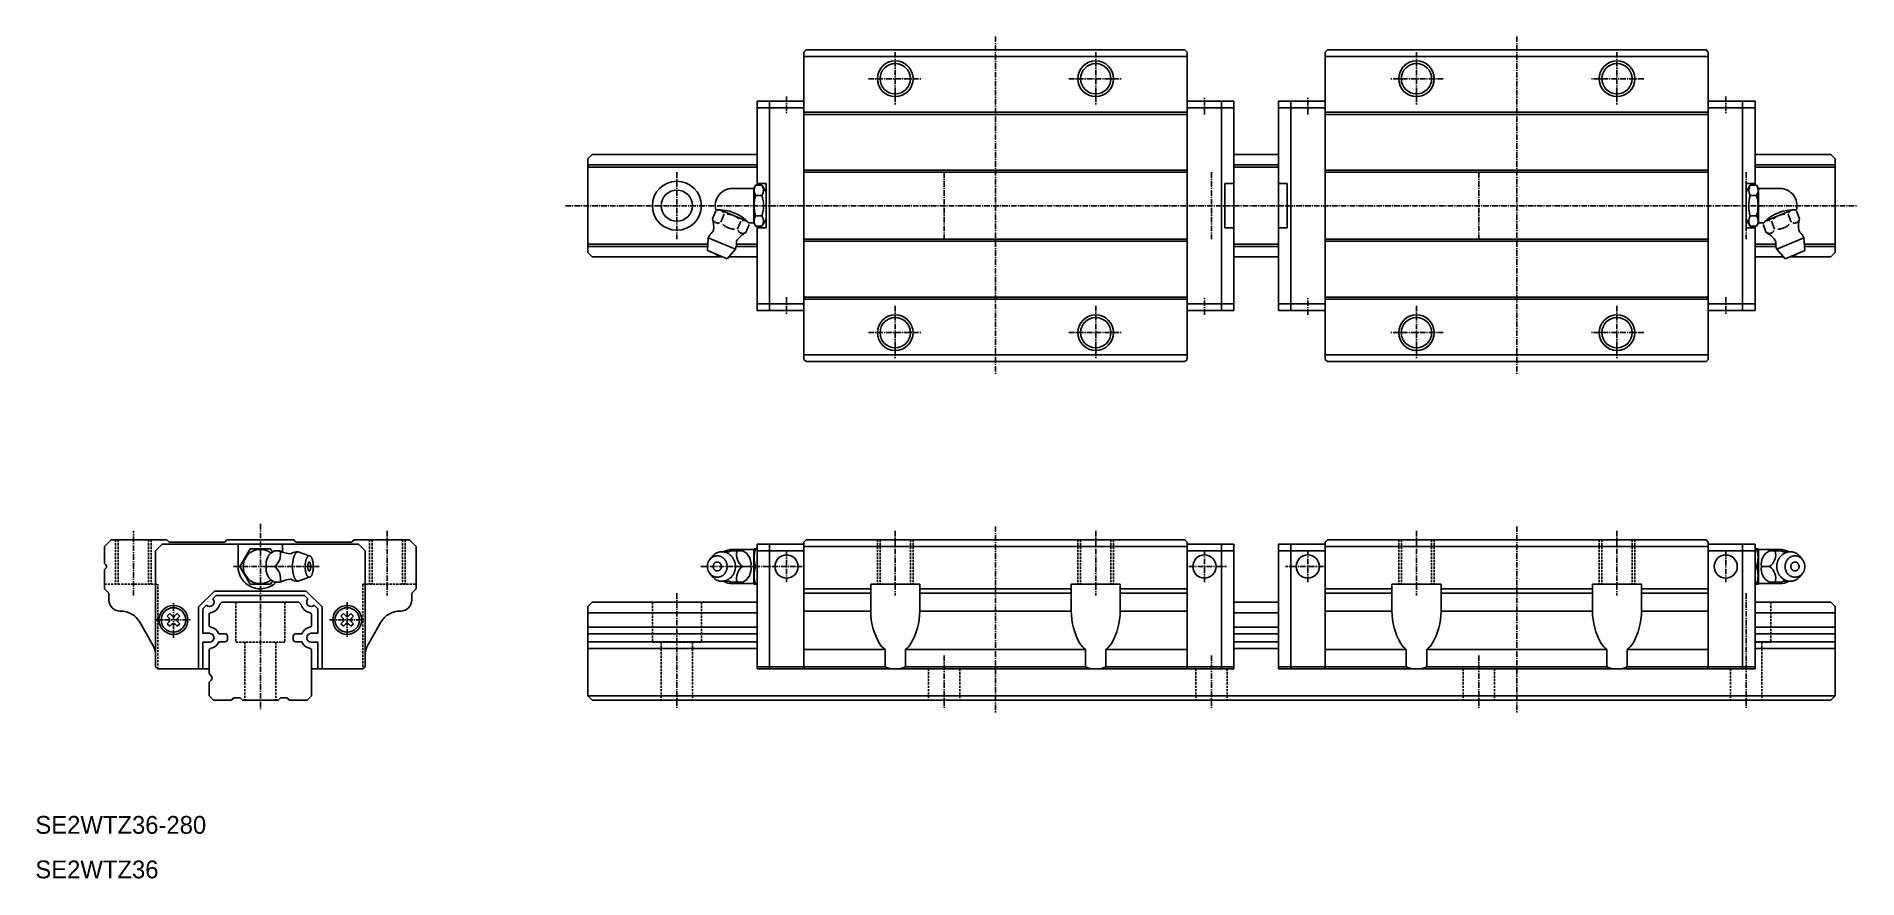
# Model space of a CAD drawing. Extents: x 10 to 419, y 10 to 199.
import ezdxf

# ---------------------------------------------------------------- set-up
doc = ezdxf.new("R2010")
doc.units = 0
doc.linetypes.add('CENTER', pattern=[2, 1.25, -0.25, 0.25, -0.25])
doc.linetypes.add('DASHED', pattern=[0.75, 0.5, -0.25])
doc.layers.get('0').update_dxf_attribs({"linetype": 'CONTINUOUS'})
doc.layers.add('CENTER', color=1, linetype='CENTER')

msp = doc.modelspace()

# ---------------------------------------------------------------- texts
at = {"color": 7, "linetype": 'CONTINUOUS'}
for s, p in [('SE2WTZ36-280', (10, 20)), ('SE2WTZ36', (10, 10))]:
    msp.add_text(s, height=4, dxfattribs=at).set_placement(p)

# ---------------------------------------------------------------- linework, layer by layer
at = {"color": 7, "linetype": 'CONTINUOUS'}
for p, q in [((182.499905, 195.49992), (182.999925, 195.99993)), ((182.499925, 195.49996), (182.499925, 126.49996)), ((182.499925, 194.49996), (268.499925, 194.49996)), ((182.905575, 195.99996), (267.999875, 195.99996)), ((267.999875, 195.99994), (268.499865, 195.49993)), ((268.499925, 195.49993), (268.499925, 126.49999)), ((299.499885, 195.49993), (299.499885, 126.49999)), ((385.499885, 194.49996), (299.499885, 194.49996)), ((299.999935, 195.99994), (299.499945, 195.49993)), ((385.094235, 195.99996), (299.999935, 195.99996)), ((385.499905, 195.49992), (384.999885, 195.99993)), ((385.499885, 195.49996), (385.499885, 126.49996)), ((171.999925, 184.49996), (171.999925, 165.59996)), ((171.999925, 184.49996), (182.499925, 184.49996)), ((174.799915, 184.49996), (174.799915, 137.49996)), ((278.999905, 184.49996), (268.499905, 184.49996)), ((276.199925, 137.49996), (276.199925, 184.49996)), ((278.999905, 137.49996), (278.999905, 184.49996)), ((288.999905, 137.49996), (288.999905, 184.49996)), ((288.999905, 184.49996), (299.499905, 184.49996)), ((291.799885, 137.49996), (291.799885, 184.49996)), ((395.999885, 184.49996), (385.499885, 184.49996)), ((393.199895, 184.49996), (393.199895, 137.49996)), ((395.999885, 184.49996), (395.999885, 165.59996)), ((171.999925, 182.99996), (182.499925, 182.99996)), ((182.499925, 181.99996), (268.499925, 181.99996)), ((182.499925, 181.49996), (268.499925, 181.49996)), ((278.999905, 182.99996), (268.499905, 182.99996)), ((288.999905, 182.99996), (299.499905, 182.99996)), ((385.499885, 181.99996), (299.499885, 181.99996)), ((385.499885, 181.49996), (299.499885, 181.49996)), ((395.999885, 182.99996), (385.499885, 182.99996)), ((133.999935, 171.49995), (134.999935, 172.49995)), ((134.999925, 172.49996), (171.999905, 172.49996)), ((278.999895, 172.49996), (288.999905, 172.49996)), ((395.999885, 172.49996), (412.999905, 172.49996)), ((413.999915, 171.49995), (412.999905, 172.49996)), ((133.999925, 171.49996), (133.999925, 150.49996)), ((133.999925, 170.15913), (171.999905, 170.15913)), ((133.999925, 169.65913), (171.999905, 169.65913)), ((182.499925, 168.99996), (268.499925, 168.99996)), ((182.499925, 168.49996), (268.499925, 168.49996)), ((278.999895, 170.15913), (288.999905, 170.15913)), ((278.999895, 169.65913), (288.999905, 169.65913)), ((385.499885, 168.99996), (299.499885, 168.99996)), ((385.499885, 168.49996), (299.499885, 168.49996)), ((395.999885, 170.15913), (413.999925, 170.15913)), ((395.999885, 169.65913), (413.999925, 169.65913)), ((413.999925, 171.49996), (413.999925, 150.49996)), ((171.243145, 164.84996), (166.452025, 164.84996)), ((171.243165, 164.84996), (171.676175, 165.59996)), ((171.243165, 164.84996), (171.243165, 157.14995)), ((171.676165, 165.59996), (173.076165, 165.59996)), ((171.999925, 165.99996), (173.999925, 165.99996)), ((173.999925, 163.99995), (173.076155, 165.59996)), ((173.999925, 155.99996), (173.999925, 165.99996)), ((278.999905, 165.99996), (276.999905, 165.99996)), ((276.999905, 155.99994), (276.999905, 165.99994)), ((288.999905, 165.99996), (290.999905, 165.99996)), ((290.999905, 155.99994), (290.999905, 165.99994)), ((393.999885, 155.99996), (393.999885, 165.99996)), ((395.999885, 165.99996), (393.999885, 165.99996)), ((393.999885, 163.99995), (394.923655, 165.59996)), ((396.323645, 165.59996), (394.923645, 165.59996)), ((396.756645, 164.84996), (396.323635, 165.59996)), ((396.756645, 164.84996), (396.756645, 157.14995)), ((396.756665, 164.84996), (401.547785, 164.84996)), ((161.999405, 158.0622), (162.743285, 159.85808)), ((169.770345, 157.51896), (163.603825, 160.07322)), ((171.676185, 163.29996), (173.076155, 163.29996)), ((396.323625, 163.29996), (394.923655, 163.29996)), ((398.229465, 157.51896), (404.395985, 160.07322)), ((406.000405, 158.0622), (405.256525, 159.85808)), ((163.870265, 157.28726), (164.614145, 159.08315)), ((167.611965, 155.73739), (168.355855, 157.53328)), ((169.482825, 154.96246), (170.226705, 156.75835)), ((171.243145, 157.14996), (170.146905, 157.14996)), ((171.676175, 156.39995), (171.243165, 157.14995)), ((171.676165, 156.39996), (173.076175, 156.39996)), ((171.676175, 158.69996), (173.076165, 158.69996)), ((171.999925, 156.39996), (171.999925, 137.49996)), ((171.999925, 155.99996), (173.999925, 155.99996)), ((173.076155, 156.39995), (173.999925, 157.99996)), ((278.999905, 155.99996), (276.999905, 155.99996)), ((288.999905, 155.99996), (290.999905, 155.99996)), ((394.923655, 156.39995), (393.999885, 157.99996)), ((395.999885, 155.99996), (393.999885, 155.99996)), ((396.323645, 156.39996), (394.923635, 156.39996)), ((396.323635, 158.69996), (394.923645, 158.69996)), ((395.999885, 156.39996), (395.999885, 137.49996)), ((396.323635, 156.39995), (396.756645, 157.14995)), ((396.756665, 157.14996), (397.852905, 157.14996)), ((398.516985, 154.96246), (397.773105, 156.75835)), ((400.387845, 155.73739), (399.643955, 157.53328)), ((404.129545, 157.28726), (403.385665, 159.08315)), ((133.999925, 152.34078), (160.933975, 152.34078)), ((133.999925, 151.84078), (160.898445, 151.84078)), ((160.834275, 150.93768), (161.036035, 153.77657)), ((167.133635, 151.25086), (161.036035, 153.77657)), ((167.133635, 151.25086), (165.268895, 149.1008)), ((167.315475, 151.84078), (171.999905, 151.84078)), ((167.380275, 152.34078), (171.999905, 152.34078)), ((182.499925, 153.49996), (268.499925, 153.49996)), ((182.499925, 152.99996), (268.499925, 152.99996)), ((278.999895, 152.34078), (288.999905, 152.34078)), ((278.999895, 151.84078), (288.999905, 151.84078)), ((385.499885, 153.49996), (299.499885, 153.49996)), ((385.499885, 152.99996), (299.499885, 152.99996)), ((395.999885, 152.34078), (400.61951, 152.34078)), ((395.999885, 151.84078), (400.684316, 151.84078)), ((400.619535, 152.34078), (395.999905, 152.34078)), ((400.684335, 151.84078), (395.999905, 151.84078)), ((400.866175, 151.25086), (406.963775, 153.77657)), ((400.866175, 151.25086), (402.730915, 149.1008)), ((407.165535, 150.93768), (406.963775, 153.77657)), ((407.065817, 152.34078), (413.999925, 152.34078)), ((407.101352, 151.84078), (413.999925, 151.84078)), ((133.999935, 150.49996), (134.999935, 149.49996)), ((134.999935, 149.49996), (164.305215, 149.49996)), ((165.268895, 149.1008), (160.834275, 150.93768)), ((165.615065, 149.49996), (171.999905, 149.49996)), ((278.999895, 149.49996), (288.999905, 149.49996)), ((395.999885, 149.49996), (402.384725, 149.49996)), ((402.384745, 149.49996), (395.999905, 149.49996)), ((402.730915, 149.1008), (407.165535, 150.93768)), ((403.694572, 149.49996), (412.999915, 149.49996)), ((413.999915, 150.49996), (412.999915, 149.49996)), ((171.999925, 138.99996), (182.499925, 138.99996)), ((182.499925, 140.49996), (268.499925, 140.49996)), ((182.499925, 139.99996), (268.499925, 139.99996)), ((278.999905, 138.99996), (268.499905, 138.99996)), ((288.999905, 138.99996), (299.499905, 138.99996)), ((385.499885, 140.49996), (299.499885, 140.49996)), ((385.499885, 139.99996), (299.499885, 139.99996)), ((395.999885, 138.99996), (385.499885, 138.99996)), ((171.999925, 137.49996), (182.499925, 137.49996)), ((278.999905, 137.49996), (268.499905, 137.49996)), ((288.999905, 137.49996), (299.499905, 137.49996)), ((395.999885, 137.49996), (385.499885, 137.49996)), ((182.499925, 127.49996), (268.499925, 127.49996)), ((385.499885, 127.49996), (299.499885, 127.49996)), ((182.499875, 126.49997), (182.999895, 125.99996)), ((182.905575, 125.99996), (267.999875, 125.99996)), ((267.999885, 125.99997), (268.499875, 126.49998)), ((299.999925, 125.99997), (299.499935, 126.49998)), ((385.094235, 125.99996), (299.999935, 125.99996)), ((385.499935, 126.49997), (384.999915, 125.99996)), ((25.500036, 84.49997), (27.000032, 85.99997)), ((26.999981, 86), (39.49998, 86)), ((40.00004, 85.49999), (39.50004, 86)), ((52.50005, 85.49998), (53.00003, 85.99998)), ((53.00001, 86), (67.99998, 86)), ((68.00002, 85.99999), (68.5, 85.5)), ((81.50002, 86), (81.00002, 85.5)), ((81.49998, 86), (93.99998, 86)), ((93.99999, 85.99998), (95.49999, 84.49997)), ((182.49988, 85.49996), (182.9999, 85.99997)), ((182.99995, 85.99996), (267.99991, 85.99996)), ((267.99988, 85.99998), (268.49988, 85.49997)), ((299.99993, 85.99998), (299.49993, 85.49997)), ((384.99986, 85.99996), (299.9999, 85.99996)), ((385.49993, 85.49996), (384.99991, 85.99997)), ((25.499981, 80.70713), (25.499981, 84.49998)), ((36.99997, 57.50001), (36.99997, 83.49998)), ((37.00002, 83.49998), (38.50001, 84.99997)), ((38.5, 85), (82.49993, 85)), ((39.99998, 85.5), (52.50001, 85.5)), ((55.49997, 80), (55.49997, 85)), ((58.19052, 84.00002), (55.88112, 80.00001)), ((58.19053, 84.00003), (60.49995, 84.00003)), ((60.49995, 84.00003), (62.80937, 84.00003)), ((63.21969, 83.28934), (62.80938, 84.00002)), ((63.64536, 83.5074), (64.92351, 83.5074)), ((65.49997, 85), (65.49997, 83.25493)), ((68.49997, 85.5), (80.99998, 85.5)), ((71.48067, 82.39999), (68.9862, 83.29999)), ((82.49998, 84.99999), (83.99998, 83.49999)), ((83.99997, 83.49998), (83.99997, 57.50001)), ((95.49998, 84.49998), (95.49998, 75)), ((162.18163, 82.57799), (161.376, 81.57176)), ((166.09889, 83.50738), (168.78334, 83.50738)), ((171.24319, 83.84996), (166.44787, 83.84996)), ((171.24319, 83.84998), (171.32979, 83.99998)), ((171.24319, 76.14998), (171.24319, 83.84998)), ((171.99997, 83.99998), (171.32979, 83.99998)), ((171.99997, 84.99998), (171.99997, 56.99998)), ((171.99997, 84.99998), (182.49995, 84.99998)), ((171.99997, 83.49998), (182.49995, 83.49998)), ((174.79996, 84.99998), (174.79996, 56.99998)), ((182.49995, 85.5), (182.49995, 56.99998)), ((182.49995, 84.49996), (268.49995, 84.49996)), ((268.49995, 85.49993), (268.49995, 56.99998)), ((268.49995, 84.99998), (278.99994, 84.99998)), ((268.49995, 83.49998), (278.99994, 83.49998)), ((276.19995, 56.99998), (276.19995, 84.99998)), ((278.99994, 56.99998), (278.99994, 84.99998)), ((288.99987, 56.99998), (288.99987, 84.99998)), ((299.49986, 84.99998), (288.99987, 84.99998)), ((299.49986, 83.49998), (288.99987, 83.49998)), ((291.79986, 56.99998), (291.79986, 84.99998)), ((299.49986, 85.49993), (299.49986, 56.99998)), ((385.49986, 84.49996), (299.49986, 84.49996)), ((385.49986, 85.5), (385.49986, 56.99998)), ((395.99984, 84.99998), (385.49986, 84.99998)), ((395.99984, 83.49998), (385.49986, 83.49998)), ((393.19985, 84.99998), (393.19985, 56.99998)), ((395.99984, 84.99998), (395.99984, 56.99998)), ((395.99984, 83.99998), (396.67002, 83.99998)), ((396.75662, 83.84998), (396.67002, 83.99998)), ((396.75662, 76.14998), (396.75662, 83.84998)), ((396.75662, 83.84996), (401.55194, 83.84996)), ((401.90092, 83.50738), (399.21647, 83.50738)), ((405.81818, 82.57799), (406.62381, 81.57176)), ((25.499981, 75), (25.499981, 79.29287)), ((25.500019, 80.70711), (25.853572, 80.35355)), ((25.500019, 79.29289), (25.853572, 79.64645)), ((58.19052, 76), (55.88112, 80.00001)), ((61.84948, 80), (63.64536, 80)), ((162.18163, 77.42197), (161.376, 78.4282)), ((170.57135, 79.99998), (168.7755, 79.99998)), ((171.67621, 79.99998), (171.99997, 79.99998)), ((396.3236, 79.99998), (395.99984, 79.99998)), ((397.42846, 79.99998), (399.22431, 79.99998)), ((405.81818, 77.42197), (406.62381, 78.4282)), ((26.500021, 73.99999), (25.50002, 74.99999)), ((26.499981, 72.5), (26.499981, 74)), ((46.59999, 70.9142), (50.17998, 74.4942)), ((50.17997, 74.49421), (70.81997, 74.49421)), ((58.19053, 76), (60.49995, 76)), ((60.49995, 76), (62.80937, 76)), ((63.23237, 76.73263), (62.80938, 76)), ((63.64536, 76.49259), (64.92351, 76.49259)), ((71.48067, 77.6), (68.9862, 76.7)), ((70.81999, 74.49421), (74.39999, 70.91421)), ((94.49998, 74), (94.49998, 72.5)), ((95.50001, 75.00001), (94.50001, 74.00001)), ((166.09889, 76.49258), (168.78334, 76.49258)), ((171.24319, 76.14997), (166.45207, 76.14997)), ((171.32979, 75.99998), (171.24319, 76.14998)), ((171.99997, 75.99998), (171.32979, 75.99998)), ((182.49996, 74.99996), (197.49996, 74.99996)), ((182.49996, 73.99996), (197.49996, 73.99996)), ((197.49996, 75.99996), (208.49996, 75.99996)), ((197.49996, 75.99996), (197.49996, 69.99996)), ((208.49996, 75.99996), (208.49996, 69.99996)), ((208.49996, 74.99996), (242.49996, 74.99996)), ((208.49996, 73.99996), (242.49996, 73.99996)), ((242.49996, 75.99996), (253.49996, 75.99996)), ((242.49996, 75.99996), (242.49996, 69.99996)), ((253.49996, 75.99996), (253.49996, 69.99996)), ((253.49996, 74.99996), (268.49996, 74.99996)), ((253.49996, 73.99996), (268.49996, 73.99996)), ((314.49985, 74.99996), (299.49985, 74.99996)), ((314.49985, 73.99996), (299.49985, 73.99996)), ((314.49985, 75.99996), (314.49985, 69.99996)), ((325.49985, 75.99996), (314.49985, 75.99996)), ((325.49985, 75.99996), (325.49985, 69.99996)), ((359.49985, 74.99996), (325.49985, 74.99996)), ((359.49985, 73.99996), (325.49985, 73.99996)), ((359.49985, 75.99996), (359.49985, 69.99996)), ((370.49985, 75.99996), (359.49985, 75.99996)), ((370.49985, 75.99996), (370.49985, 69.99996)), ((385.49985, 74.99996), (370.49985, 74.99996)), ((385.49985, 73.99996), (370.49985, 73.99996)), ((395.99984, 75.99998), (396.67002, 75.99998)), ((396.67002, 75.99998), (396.75662, 76.14998)), ((396.75662, 76.14997), (401.54774, 76.14997)), ((401.90092, 76.49258), (399.21647, 76.49258)), ((28.999981, 70), (29.113247, 70)), ((46.59997, 57), (46.59997, 70.91421)), ((47.59997, 65), (47.59997, 70.5)), ((47.59999, 70.49999), (48.39288, 71.29288)), ((49.80709, 72.7071), (50.59421, 73.49421)), ((50.59419, 73.49421), (70.40576, 73.49421)), ((51.84081, 71.99998), (51.34081, 71.49998)), ((51.84079, 71.99998), (69.15913, 71.99998)), ((69.65914, 71.49998), (69.15914, 71.99998)), ((70.40577, 73.49422), (71.19288, 72.70711)), ((72.60709, 71.29289), (73.39999, 70.5)), ((73.39997, 70.5), (73.39997, 65)), ((74.39997, 70.91421), (74.39997, 57)), ((91.88671, 70), (91.99998, 70)), ((133.99997, 71), (133.99997, 51)), ((133.99997, 69.58916), (171.99997, 69.58916)), ((133.99998, 71.00002), (134.99997, 72.00001)), ((134.99997, 72), (171.99997, 72)), ((182.49996, 69.99996), (197.49996, 69.99996)), ((208.49996, 69.99996), (242.49996, 69.99996)), ((253.49996, 69.99996), (268.49996, 69.99996)), ((278.99994, 72), (288.99987, 72)), ((278.99994, 69.58916), (288.99987, 69.58916)), ((314.49985, 69.99996), (299.49985, 69.99996)), ((359.49985, 69.99996), (325.49985, 69.99996)), ((385.49985, 69.99996), (370.49985, 69.99996)), ((395.99984, 72), (412.99998, 72)), ((395.99984, 69.58916), (413.99997, 69.58916)), ((413.99996, 71.00002), (412.99998, 72)), ((413.99997, 71), (413.99997, 51)), ((36.33016, 62.50003), (33.443439, 67.49997)), ((39.57878, 68.83765), (40.02752, 68.38891)), ((40.02752, 67.61109), (39.57878, 67.16235)), ((39.5788, 68.83765), (40.16234, 69.4212)), ((40.16235, 66.57881), (39.5788, 67.16236)), ((40.16233, 69.4212), (40.61107, 68.97246)), ((40.61108, 67.02754), (40.16234, 66.5788)), ((41.38889, 68.97246), (41.83763, 69.4212)), ((41.83764, 66.5788), (41.38889, 67.02755)), ((42.42119, 67.16235), (41.83764, 66.57881)), ((41.83765, 69.4212), (42.42119, 68.83766)), ((42.42118, 67.16234), (41.97243, 67.61109)), ((41.97244, 68.3889), (42.42118, 68.83764)), ((48.99995, 66.89758), (48.99995, 69.10237)), ((71.99995, 69.10237), (71.99995, 66.89758)), ((78.57878, 68.83765), (79.02752, 68.38891)), ((79.02752, 67.6111), (78.57878, 67.16236)), ((78.57879, 68.83766), (79.16234, 69.4212)), ((79.16234, 66.57881), (78.5788, 67.16236)), ((79.16234, 69.4212), (79.61107, 68.97246)), ((79.61107, 67.02754), (79.16234, 66.5788)), ((80.83762, 66.5788), (80.38889, 67.02754)), ((80.3889, 68.97245), (80.83764, 69.42119)), ((80.83764, 69.4212), (81.42119, 68.83766)), ((81.42118, 67.16236), (80.83764, 66.57881)), ((80.97244, 68.38891), (81.42118, 68.83765)), ((81.42118, 67.16236), (80.97244, 67.6111)), ((87.55662, 67.5), (84.66989, 62.50003)), ((133.99997, 66.41083), (171.99997, 66.41083)), ((278.99994, 66.41083), (288.99987, 66.41083)), ((395.99984, 66.41083), (413.99997, 66.41083)), ((47.59997, 65), (49.09997, 65)), ((47.59997, 57), (47.59997, 63)), ((47.59997, 63), (49.09997, 63)), ((51.21048, 64.89999), (52.59996, 64.89999)), ((51.21048, 63.09999), (52.59996, 63.09999)), ((53.09996, 63.59999), (53.09996, 64.39999)), ((67.89996, 64.39999), (67.89996, 63.59999)), ((68.39996, 64.89999), (69.78944, 64.89999)), ((68.39996, 63.09999), (69.78944, 63.09999)), ((71.89997, 65), (73.39997, 65)), ((71.89997, 63), (73.39997, 63)), ((73.39997, 63), (73.39997, 57)), ((133.99997, 64.90001), (171.99997, 64.90001)), ((133.99997, 63.10001), (171.99997, 63.10001)), ((133.99997, 61.58918), (171.99997, 61.58918)), ((182.49996, 61.33998), (200.70835, 61.33998)), ((200.70835, 61.33998), (200.70835, 57.5)), ((205.29156, 61.33998), (245.70835, 61.33998)), ((205.29156, 61.33998), (205.29156, 57.5)), ((245.70835, 61.33998), (245.70835, 57.5)), ((250.29156, 61.33998), (268.49996, 61.33998)), ((250.29156, 61.33998), (250.29156, 57.5)), ((278.99994, 64.90001), (288.99987, 64.90001)), ((278.99994, 63.10001), (288.99987, 63.10001)), ((278.99994, 61.58918), (288.99987, 61.58918)), ((317.70825, 61.33998), (299.49985, 61.33998)), ((317.70825, 61.33998), (317.70825, 57.5)), ((362.70825, 61.33998), (322.29146, 61.33998)), ((322.29146, 61.33998), (322.29146, 57.5)), ((362.70825, 61.33998), (362.70825, 57.5)), ((385.49985, 61.33998), (367.29146, 61.33998)), ((367.29146, 61.33998), (367.29146, 57.5)), ((395.99984, 64.90001), (413.99997, 64.90001)), ((395.99984, 63.10001), (413.99997, 63.10001)), ((395.99984, 61.58918), (413.99997, 61.58918)), ((37, 57.50003), (37.50001, 57.00001)), ((48.99995, 55.98994), (48.99995, 61.10238)), ((71.99995, 61.10238), (71.99995, 51)), ((83.49997, 57.00002), (83.99996, 57.50003)), ((171.99997, 57.49998), (182.49995, 57.49998)), ((182.49996, 57.5), (200.70835, 57.5)), ((205.29156, 57.5), (245.70835, 57.5)), ((250.29156, 57.5), (268.49996, 57.5)), ((268.49995, 57.49998), (278.99994, 57.49998)), ((299.49986, 57.49998), (288.99987, 57.49998)), ((317.70825, 57.5), (299.49985, 57.5)), ((362.70825, 57.5), (322.29146, 57.5)), ((385.49985, 57.5), (367.29146, 57.5)), ((395.99984, 57.49998), (385.49986, 57.49998)), ((37.5, 57), (48.99995, 57)), ((48.99995, 51), (48.99995, 54.01002)), ((48.99996, 55.98993), (49.49493, 55.49496)), ((48.99996, 54.01002), (49.49494, 54.505)), ((71.99995, 57), (83.49993, 57)), ((171.99997, 56.99998), (182.49995, 56.99998)), ((182.49995, 57), (268.49995, 57)), ((268.49995, 56.99998), (278.99994, 56.99998)), ((299.49986, 56.99998), (288.99987, 56.99998)), ((385.49986, 57), (299.49986, 57)), ((395.99984, 56.99998), (385.49986, 56.99998)), ((49, 51), (50, 50)), ((49.99995, 49.99998), (53.99995, 49.99998)), ((54.49997, 50.49999), (53.99998, 50)), ((54.49995, 50.49998), (55.99997, 50.49998)), ((55.99997, 50.49998), (56.49997, 49.99998)), ((56.49995, 49.99998), (64.49995, 49.99998)), ((64.49996, 49.99999), (64.99996, 50.49999)), ((64.99995, 50.49998), (66.49995, 50.49998)), ((66.99998, 50), (66.49998, 50.5)), ((66.99995, 49.99998), (70.99995, 49.99998)), ((70.99998, 50), (71.99998, 51)), ((133.99997, 51.00003), (413.99997, 51.00003)), ((133.99997, 51.00002), (134.99997, 50.00002)), ((134.99997, 50), (412.99995, 50)), ((413.99997, 51.00002), (412.99995, 50))]:
    msp.add_line(p, q, dxfattribs=at)
at = {"color": 3, "linetype": 'DASHED'}
for p, q in [((27.999981, 86), (27.999981, 76)), ((28.599981, 86), (28.599981, 76)), ((35.39998, 86), (35.39998, 76)), ((35.99998, 86), (35.99998, 76)), ((84.99998, 86), (84.99998, 76)), ((85.59998, 86), (85.59998, 76)), ((92.39998, 86), (92.39998, 76)), ((92.99998, 86), (92.99998, 76)), ((198.99995, 85.99996), (198.99995, 75.99996)), ((199.59995, 85.99996), (199.59995, 75.99996)), ((206.39995, 85.99996), (206.39995, 75.99996)), ((206.99995, 85.99996), (206.99995, 75.99996)), ((243.99995, 85.99996), (243.99995, 75.99996)), ((244.59995, 85.99996), (244.59995, 75.99996)), ((251.39995, 85.99996), (251.39995, 75.99996)), ((251.99995, 85.99996), (251.99995, 75.99996)), ((315.99986, 85.99996), (315.99986, 75.99996)), ((316.59986, 85.99996), (316.59986, 75.99996)), ((323.39986, 85.99996), (323.39986, 75.99996)), ((323.99986, 85.99996), (323.99986, 75.99996)), ((360.99986, 85.99996), (360.99986, 75.99996)), ((361.59986, 85.99996), (361.59986, 75.99996)), ((368.39986, 85.99996), (368.39986, 75.99996)), ((368.99986, 85.99996), (368.99986, 75.99996)), ((25.499981, 76), (37.49997, 76)), ((37.49997, 57), (37.49997, 76)), ((83.49997, 76), (83.49997, 57)), ((83.49997, 76), (95.49997, 76)), ((54.99995, 71.99998), (54.99995, 62.99998)), ((65.99995, 71.99998), (65.99995, 62.99998)), ((148.49997, 72), (148.49997, 63)), ((159.49997, 72), (159.49997, 63)), ((399.49997, 72), (399.49997, 63)), ((54.99995, 62.99998), (65.99995, 62.99998)), ((56.99995, 62.99998), (56.99995, 49.99998)), ((63.99995, 62.99998), (63.99995, 49.99998)), ((148.49997, 63), (159.49997, 63)), ((150.49997, 63), (150.49997, 50)), ((157.49997, 63), (157.49997, 50)), ((395.99984, 63), (399.49997, 63)), ((397.49997, 63), (397.49997, 50)), ((210.49997, 57), (210.49997, 50)), ((217.49997, 57), (217.49997, 50)), ((270.49997, 57), (270.49997, 50)), ((277.49997, 57), (277.49997, 50)), ((330.49997, 57), (330.49997, 50)), ((337.49997, 57), (337.49997, 50)), ((390.49997, 56.99998), (390.49997, 50))]:
    msp.add_line(p, q, dxfattribs=at)
at = {"color": 7, "linetype": 'CONTINUOUS'}
for points in [[(164.476, 159.406, 0), (164.469, 159.418, 0), (164.462, 159.43, 0), (164.455, 159.442, 0), (164.448, 159.454, 0), (164.441, 159.466, 0), (164.434, 159.477, 0), (164.426, 159.489, 0), (164.419, 159.5, 0), (164.411, 159.512, 0), (164.404, 159.523, 0), (164.396, 159.534, 0), (164.388, 159.545, 0), (164.38, 159.556, 0), (164.372, 159.567, 0), (164.364, 159.577, 0), (164.356, 159.588, 0), (164.348, 159.598, 0), (164.34, 159.609, 0), (164.331, 159.619, 0), (164.323, 159.629, 0), (164.314, 159.639, 0), (164.306, 159.649, 0), (164.297, 159.659, 0), (164.288, 159.669, 0), (164.28, 159.678, 0), (164.271, 159.688, 0), (164.262, 159.697, 0), (164.253, 159.706, 0), (164.243, 159.715, 0), (164.234, 159.725, 0), (164.225, 159.733, 0), (164.216, 159.742, 0), (164.206, 159.751, 0), (164.197, 159.759, 0), (164.187, 159.768, 0), (164.177, 159.776, 0), (164.168, 159.784, 0), (164.158, 159.792, 0), (164.148, 159.8, 0), (164.138, 159.808, 0), (164.128, 159.816, 0), (164.118, 159.823, 0), (164.108, 159.831, 0), (164.098, 159.838, 0), (164.088, 159.845, 0), (164.077, 159.852, 0), (164.067, 159.859, 0), (164.056, 159.866, 0), (164.046, 159.873, 0), (164.035, 159.88, 0), (164.025, 159.886, 0), (164.014, 159.892, 0), (164.003, 159.899, 0), (163.992, 159.905, 0), (163.981, 159.911, 0), (163.97, 159.916, 0), (163.959, 159.922, 0), (163.948, 159.928, 0), (163.937, 159.933, 0), (163.926, 159.939, 0), (163.915, 159.944, 0), (163.904, 159.949, 0), (163.892, 159.954, 0), (163.881, 159.958, 0), (163.869, 159.963, 0), (163.858, 159.968, 0), (163.846, 159.972, 0), (163.835, 159.976, 0), (163.823, 159.981, 0), (163.811, 159.985, 0), (163.799, 159.988, 0), (163.788, 159.992, 0), (163.776, 159.996, 0), (163.764, 159.999, 0), (163.752, 160.003, 0), (163.74, 160.006, 0), (163.728, 160.009, 0), (163.716, 160.012, 0), (163.704, 160.015, 0), (163.691, 160.017, 0), (163.679, 160.02, 0), (163.667, 160.022, 0), (163.655, 160.025, 0), (163.642, 160.027, 0), (163.63, 160.029, 0), (163.617, 160.031, 0), (163.605, 160.033, 0), (163.592, 160.034, 0), (163.58, 160.036, 0), (163.567, 160.037, 0), (163.555, 160.038, 0), (163.542, 160.039, 0), (163.529, 160.04, 0), (163.517, 160.041, 0), (163.504, 160.042, 0), (163.491, 160.042, 0), (163.478, 160.043, 0), (163.465, 160.043, 0), (163.453, 160.043, 0), (163.44, 160.043, 0), (163.427, 160.043, 0), (163.414, 160.043, 0), (163.401, 160.042, 0), (163.388, 160.042, 0), (163.375, 160.041, 0), (163.362, 160.04, 0), (163.348, 160.039, 0), (163.335, 160.038, 0), (163.322, 160.037, 0), (163.309, 160.036, 0), (163.296, 160.034, 0), (163.283, 160.033, 0), (163.269, 160.031, 0), (163.256, 160.029, 0), (163.243, 160.027, 0), (163.23, 160.025, 0), (163.216, 160.023, 0), (163.203, 160.02, 0), (163.19, 160.018, 0), (163.176, 160.015, 0), (163.163, 160.012, 0), (163.15, 160.009, 0), (163.136, 160.006, 0), (163.123, 160.003, 0), (163.11, 160, 0), (163.096, 159.996, 0), (163.083, 159.992, 0), (163.069, 159.989, 0)], [(403.52381, 159.406, 0), (403.53081, 159.418, 0), (403.53781, 159.43, 0), (403.54481, 159.442, 0), (403.55181, 159.454, 0), (403.55881, 159.466, 0), (403.56581, 159.477, 0), (403.57381, 159.489, 0), (403.58081, 159.5, 0), (403.58881, 159.512, 0), (403.59581, 159.523, 0), (403.60381, 159.534, 0), (403.61181, 159.545, 0), (403.61981, 159.556, 0), (403.62781, 159.567, 0), (403.63581, 159.577, 0), (403.64381, 159.588, 0), (403.65181, 159.598, 0), (403.65981, 159.609, 0), (403.66881, 159.619, 0), (403.67681, 159.629, 0), (403.68581, 159.639, 0), (403.69381, 159.649, 0), (403.70281, 159.659, 0), (403.71181, 159.669, 0), (403.71981, 159.678, 0), (403.72881, 159.688, 0), (403.73781, 159.697, 0), (403.74681, 159.706, 0), (403.75681, 159.715, 0), (403.76581, 159.725, 0), (403.77481, 159.733, 0), (403.78381, 159.742, 0), (403.79381, 159.751, 0), (403.80281, 159.759, 0), (403.81281, 159.768, 0), (403.82281, 159.776, 0), (403.83181, 159.784, 0), (403.84181, 159.792, 0), (403.85181, 159.8, 0), (403.86181, 159.808, 0), (403.87181, 159.816, 0), (403.88181, 159.823, 0), (403.89181, 159.831, 0), (403.90181, 159.838, 0), (403.91181, 159.845, 0), (403.92281, 159.852, 0), (403.93281, 159.859, 0), (403.94381, 159.866, 0), (403.95381, 159.873, 0), (403.96481, 159.88, 0), (403.97481, 159.886, 0), (403.98581, 159.892, 0), (403.99681, 159.899, 0), (404.00781, 159.905, 0), (404.01881, 159.911, 0), (404.02981, 159.916, 0), (404.04081, 159.922, 0), (404.05181, 159.928, 0), (404.06281, 159.933, 0), (404.07381, 159.939, 0), (404.08481, 159.944, 0), (404.09581, 159.949, 0), (404.10781, 159.954, 0), (404.11881, 159.958, 0), (404.13081, 159.963, 0), (404.14181, 159.968, 0), (404.15381, 159.972, 0), (404.16481, 159.976, 0), (404.17681, 159.981, 0), (404.18881, 159.985, 0), (404.20081, 159.988, 0), (404.21181, 159.992, 0), (404.22381, 159.996, 0), (404.23581, 159.999, 0), (404.24781, 160.003, 0), (404.25981, 160.006, 0), (404.27181, 160.009, 0), (404.28381, 160.012, 0), (404.29581, 160.015, 0), (404.30881, 160.017, 0), (404.32081, 160.02, 0), (404.33281, 160.022, 0), (404.34481, 160.025, 0), (404.35781, 160.027, 0), (404.36981, 160.029, 0), (404.38281, 160.031, 0), (404.39481, 160.033, 0), (404.40781, 160.034, 0), (404.41981, 160.036, 0), (404.43281, 160.037, 0), (404.44481, 160.038, 0), (404.45781, 160.039, 0), (404.47081, 160.04, 0), (404.48281, 160.041, 0), (404.49581, 160.042, 0), (404.50881, 160.042, 0), (404.52181, 160.043, 0), (404.53481, 160.043, 0), (404.54681, 160.043, 0), (404.55981, 160.043, 0), (404.57281, 160.043, 0), (404.58581, 160.043, 0), (404.59881, 160.042, 0), (404.61181, 160.042, 0), (404.62481, 160.041, 0), (404.63781, 160.04, 0), (404.65181, 160.039, 0), (404.66481, 160.038, 0), (404.67781, 160.037, 0), (404.69081, 160.036, 0), (404.70381, 160.034, 0), (404.71681, 160.033, 0), (404.73081, 160.031, 0), (404.74381, 160.029, 0), (404.75681, 160.027, 0), (404.76981, 160.025, 0), (404.78381, 160.023, 0), (404.79681, 160.02, 0), (404.80981, 160.018, 0), (404.82381, 160.015, 0), (404.83681, 160.012, 0), (404.84981, 160.009, 0), (404.86381, 160.006, 0), (404.87681, 160.003, 0), (404.88981, 160, 0), (404.90381, 159.996, 0), (404.91681, 159.992, 0), (404.93081, 159.989, 0)], [(162.138, 157.739, 0), (162.144, 157.727, 0), (162.151, 157.715, 0), (162.158, 157.703, 0), (162.165, 157.691, 0), (162.173, 157.68, 0), (162.18, 157.668, 0), (162.187, 157.656, 0), (162.195, 157.645, 0), (162.202, 157.634, 0), (162.21, 157.622, 0), (162.218, 157.611, 0), (162.225, 157.6, 0), (162.233, 157.589, 0), (162.241, 157.579, 0), (162.249, 157.568, 0), (162.257, 157.557, 0), (162.266, 157.547, 0), (162.274, 157.537, 0), (162.282, 157.526, 0), (162.291, 157.516, 0), (162.299, 157.506, 0), (162.308, 157.496, 0), (162.316, 157.486, 0), (162.325, 157.477, 0), (162.334, 157.467, 0), (162.343, 157.458, 0), (162.352, 157.448, 0), (162.361, 157.439, 0), (162.37, 157.43, 0), (162.379, 157.421, 0), (162.389, 157.412, 0), (162.398, 157.403, 0), (162.407, 157.395, 0), (162.417, 157.386, 0), (162.426, 157.378, 0), (162.436, 157.369, 0), (162.446, 157.361, 0), (162.456, 157.353, 0), (162.465, 157.345, 0), (162.475, 157.337, 0), (162.485, 157.33, 0), (162.495, 157.322, 0), (162.506, 157.315, 0), (162.516, 157.307, 0), (162.526, 157.3, 0), (162.536, 157.293, 0), (162.547, 157.286, 0), (162.557, 157.279, 0), (162.568, 157.272, 0), (162.578, 157.266, 0), (162.589, 157.259, 0), (162.6, 157.253, 0), (162.61, 157.247, 0), (162.621, 157.241, 0), (162.632, 157.235, 0), (162.643, 157.229, 0), (162.654, 157.223, 0), (162.665, 157.218, 0), (162.676, 157.212, 0), (162.687, 157.207, 0), (162.699, 157.202, 0), (162.71, 157.197, 0), (162.721, 157.192, 0), (162.733, 157.187, 0), (162.744, 157.182, 0), (162.756, 157.178, 0), (162.767, 157.173, 0), (162.779, 157.169, 0), (162.791, 157.165, 0), (162.802, 157.161, 0), (162.814, 157.157, 0), (162.826, 157.153, 0), (162.838, 157.15, 0), (162.85, 157.146, 0), (162.862, 157.143, 0), (162.874, 157.139, 0), (162.886, 157.136, 0), (162.898, 157.133, 0), (162.91, 157.131, 0), (162.922, 157.128, 0), (162.934, 157.125, 0), (162.947, 157.123, 0), (162.959, 157.121, 0), (162.971, 157.118, 0), (162.984, 157.116, 0), (162.996, 157.115, 0), (163.009, 157.113, 0), (163.021, 157.111, 0), (163.034, 157.11, 0), (163.046, 157.108, 0), (163.059, 157.107, 0), (163.072, 157.106, 0), (163.084, 157.105, 0), (163.097, 157.104, 0), (163.11, 157.104, 0), (163.122, 157.103, 0), (163.135, 157.103, 0), (163.148, 157.102, 0), (163.161, 157.102, 0), (163.174, 157.102, 0), (163.187, 157.102, 0), (163.2, 157.103, 0), (163.213, 157.103, 0), (163.226, 157.104, 0), (163.239, 157.104, 0), (163.252, 157.105, 0), (163.265, 157.106, 0), (163.278, 157.107, 0), (163.291, 157.108, 0), (163.304, 157.11, 0), (163.318, 157.111, 0), (163.331, 157.113, 0), (163.344, 157.114, 0), (163.357, 157.116, 0), (163.371, 157.118, 0), (163.384, 157.12, 0), (163.397, 157.123, 0), (163.41, 157.125, 0), (163.424, 157.128, 0), (163.437, 157.13, 0), (163.45, 157.133, 0), (163.464, 157.136, 0), (163.477, 157.139, 0), (163.491, 157.142, 0), (163.504, 157.146, 0), (163.517, 157.149, 0), (163.531, 157.153, 0), (163.544, 157.157, 0)], [(164.345, 156.786, 0), (164.362, 156.771, 0), (164.378, 156.756, 0), (164.395, 156.741, 0), (164.413, 156.726, 0), (164.43, 156.711, 0), (164.447, 156.696, 0), (164.464, 156.682, 0), (164.481, 156.667, 0), (164.499, 156.653, 0), (164.516, 156.638, 0), (164.534, 156.624, 0), (164.551, 156.61, 0), (164.569, 156.596, 0), (164.586, 156.582, 0), (164.604, 156.568, 0), (164.622, 156.555, 0), (164.64, 156.541, 0), (164.658, 156.528, 0), (164.675, 156.514, 0), (164.693, 156.501, 0), (164.712, 156.488, 0), (164.73, 156.475, 0), (164.748, 156.462, 0), (164.766, 156.449, 0), (164.784, 156.436, 0), (164.803, 156.424, 0), (164.821, 156.411, 0), (164.84, 156.399, 0), (164.858, 156.387, 0), (164.877, 156.374, 0), (164.895, 156.362, 0), (164.914, 156.35, 0), (164.933, 156.338, 0), (164.951, 156.327, 0), (164.97, 156.315, 0), (164.989, 156.303, 0), (165.008, 156.292, 0), (165.027, 156.281, 0), (165.046, 156.269, 0), (165.065, 156.258, 0), (165.084, 156.247, 0), (165.104, 156.236, 0), (165.123, 156.226, 0), (165.142, 156.215, 0), (165.162, 156.204, 0), (165.181, 156.194, 0), (165.2, 156.184, 0), (165.22, 156.173, 0), (165.24, 156.163, 0), (165.259, 156.153, 0), (165.279, 156.143, 0), (165.299, 156.133, 0), (165.318, 156.124, 0), (165.338, 156.114, 0), (165.358, 156.105, 0), (165.378, 156.095, 0), (165.398, 156.086, 0), (165.418, 156.077, 0), (165.438, 156.068, 0), (165.458, 156.059, 0), (165.478, 156.05, 0), (165.498, 156.042, 0), (165.519, 156.033, 0), (165.539, 156.024, 0), (165.559, 156.016, 0), (165.58, 156.008, 0), (165.6, 156, 0), (165.621, 155.992, 0), (165.641, 155.984, 0), (165.662, 155.976, 0), (165.682, 155.968, 0), (165.703, 155.961, 0), (165.724, 155.953, 0), (165.745, 155.946, 0), (165.765, 155.939, 0), (165.786, 155.932, 0), (165.807, 155.925, 0), (165.828, 155.918, 0), (165.849, 155.911, 0), (165.87, 155.904, 0), (165.891, 155.898, 0), (165.912, 155.891, 0), (165.933, 155.885, 0), (165.954, 155.879, 0), (165.976, 155.872, 0), (165.997, 155.867, 0), (166.018, 155.861, 0), (166.039, 155.855, 0), (166.061, 155.849, 0), (166.082, 155.844, 0), (166.104, 155.838, 0), (166.125, 155.833, 0), (166.147, 155.828, 0), (166.168, 155.823, 0), (166.19, 155.818, 0), (166.211, 155.813, 0), (166.233, 155.808, 0), (166.255, 155.804, 0), (166.277, 155.799, 0), (166.298, 155.795, 0), (166.32, 155.79, 0), (166.342, 155.786, 0), (166.364, 155.782, 0), (166.386, 155.778, 0), (166.408, 155.774, 0), (166.43, 155.771, 0), (166.452, 155.767, 0), (166.474, 155.764, 0), (166.496, 155.76, 0), (166.518, 155.757, 0), (166.54, 155.754, 0), (166.563, 155.751, 0), (166.585, 155.748, 0), (166.607, 155.745, 0), (166.629, 155.743, 0), (166.652, 155.74, 0), (166.674, 155.738, 0), (166.697, 155.735, 0), (166.719, 155.733, 0), (166.741, 155.731, 0), (166.764, 155.729, 0), (166.786, 155.727, 0), (166.809, 155.725, 0), (166.831, 155.724, 0), (166.854, 155.722, 0), (166.877, 155.721, 0), (166.899, 155.72, 0), (166.922, 155.718, 0)], [(167.881, 158.034, 0), (167.865, 158.05, 0), (167.848, 158.065, 0), (167.831, 158.08, 0), (167.814, 158.095, 0), (167.796, 158.11, 0), (167.779, 158.124, 0), (167.762, 158.139, 0), (167.745, 158.153, 0), (167.727, 158.168, 0), (167.71, 158.182, 0), (167.693, 158.196, 0), (167.675, 158.21, 0), (167.657, 158.224, 0), (167.64, 158.238, 0), (167.622, 158.252, 0), (167.604, 158.266, 0), (167.586, 158.279, 0), (167.569, 158.293, 0), (167.551, 158.306, 0), (167.533, 158.319, 0), (167.515, 158.333, 0), (167.496, 158.346, 0), (167.478, 158.359, 0), (167.46, 158.371, 0), (167.442, 158.384, 0), (167.423, 158.397, 0), (167.405, 158.409, 0), (167.387, 158.422, 0), (167.368, 158.434, 0), (167.35, 158.446, 0), (167.331, 158.458, 0), (167.312, 158.47, 0), (167.293, 158.482, 0), (167.275, 158.494, 0), (167.256, 158.506, 0), (167.237, 158.517, 0), (167.218, 158.528, 0), (167.199, 158.54, 0), (167.18, 158.551, 0), (167.161, 158.562, 0), (167.142, 158.573, 0), (167.122, 158.584, 0), (167.103, 158.595, 0), (167.084, 158.606, 0), (167.065, 158.616, 0), (167.045, 158.627, 0), (167.026, 158.637, 0), (167.006, 158.647, 0), (166.987, 158.657, 0), (166.967, 158.667, 0), (166.947, 158.677, 0), (166.928, 158.687, 0), (166.908, 158.697, 0), (166.888, 158.706, 0), (166.868, 158.716, 0), (166.848, 158.725, 0), (166.828, 158.734, 0), (166.808, 158.744, 0), (166.788, 158.753, 0), (166.768, 158.762, 0), (166.748, 158.77, 0), (166.728, 158.779, 0), (166.707, 158.788, 0), (166.687, 158.796, 0), (166.667, 158.804, 0), (166.646, 158.813, 0), (166.626, 158.821, 0), (166.605, 158.829, 0), (166.585, 158.837, 0), (166.564, 158.845, 0), (166.544, 158.852, 0), (166.523, 158.86, 0), (166.502, 158.867, 0), (166.482, 158.875, 0), (166.461, 158.882, 0), (166.44, 158.889, 0), (166.419, 158.896, 0), (166.398, 158.903, 0), (166.377, 158.91, 0), (166.356, 158.916, 0), (166.335, 158.923, 0), (166.314, 158.929, 0), (166.293, 158.936, 0), (166.272, 158.942, 0), (166.251, 158.948, 0), (166.229, 158.954, 0), (166.208, 158.96, 0), (166.187, 158.966, 0), (166.165, 158.971, 0), (166.144, 158.977, 0), (166.122, 158.982, 0), (166.101, 158.988, 0), (166.079, 158.993, 0), (166.058, 158.998, 0), (166.036, 159.003, 0), (166.015, 159.008, 0), (165.993, 159.012, 0), (165.971, 159.017, 0), (165.949, 159.022, 0), (165.928, 159.026, 0), (165.906, 159.03, 0), (165.884, 159.034, 0), (165.862, 159.038, 0), (165.84, 159.042, 0), (165.818, 159.046, 0), (165.796, 159.05, 0), (165.774, 159.053, 0), (165.752, 159.057, 0), (165.73, 159.06, 0), (165.708, 159.064, 0), (165.686, 159.067, 0), (165.663, 159.07, 0), (165.641, 159.073, 0), (165.619, 159.075, 0), (165.597, 159.078, 0), (165.574, 159.081, 0), (165.552, 159.083, 0), (165.53, 159.085, 0), (165.507, 159.087, 0), (165.485, 159.09, 0), (165.462, 159.092, 0), (165.44, 159.093, 0), (165.417, 159.095, 0), (165.395, 159.097, 0), (165.372, 159.098, 0), (165.349, 159.1, 0), (165.327, 159.101, 0), (165.304, 159.102, 0)], [(167.75, 155.415, 0), (167.757, 155.402, 0), (167.764, 155.39, 0), (167.771, 155.378, 0), (167.778, 155.367, 0), (167.785, 155.355, 0), (167.793, 155.343, 0), (167.8, 155.332, 0), (167.807, 155.32, 0), (167.815, 155.309, 0), (167.822, 155.298, 0), (167.83, 155.287, 0), (167.838, 155.276, 0), (167.846, 155.265, 0), (167.854, 155.254, 0), (167.862, 155.243, 0), (167.87, 155.233, 0), (167.878, 155.222, 0), (167.886, 155.212, 0), (167.895, 155.201, 0), (167.903, 155.191, 0), (167.912, 155.181, 0), (167.92, 155.171, 0), (167.929, 155.162, 0), (167.938, 155.152, 0), (167.947, 155.142, 0), (167.955, 155.133, 0), (167.964, 155.123, 0), (167.974, 155.114, 0), (167.983, 155.105, 0), (167.992, 155.096, 0), (168.001, 155.087, 0), (168.01, 155.078, 0), (168.02, 155.07, 0), (168.029, 155.061, 0), (168.039, 155.053, 0), (168.049, 155.044, 0), (168.058, 155.036, 0), (168.068, 155.028, 0), (168.078, 155.02, 0), (168.088, 155.012, 0), (168.098, 155.005, 0), (168.108, 154.997, 0), (168.118, 154.99, 0), (168.128, 154.982, 0), (168.139, 154.975, 0), (168.149, 154.968, 0), (168.159, 154.961, 0), (168.17, 154.954, 0), (168.18, 154.948, 0), (168.191, 154.941, 0), (168.201, 154.934, 0), (168.212, 154.928, 0), (168.223, 154.922, 0), (168.234, 154.916, 0), (168.245, 154.91, 0), (168.256, 154.904, 0), (168.267, 154.898, 0), (168.278, 154.893, 0), (168.289, 154.887, 0), (168.3, 154.882, 0), (168.311, 154.877, 0), (168.323, 154.872, 0), (168.334, 154.867, 0), (168.345, 154.862, 0), (168.357, 154.857, 0), (168.368, 154.853, 0), (168.38, 154.848, 0), (168.391, 154.844, 0), (168.403, 154.84, 0), (168.415, 154.836, 0), (168.427, 154.832, 0), (168.438, 154.828, 0), (168.45, 154.825, 0), (168.462, 154.821, 0), (168.474, 154.818, 0), (168.486, 154.815, 0), (168.498, 154.812, 0), (168.51, 154.809, 0), (168.522, 154.806, 0), (168.535, 154.803, 0), (168.547, 154.801, 0), (168.559, 154.798, 0), (168.571, 154.796, 0), (168.584, 154.794, 0), (168.596, 154.792, 0), (168.609, 154.79, 0), (168.621, 154.788, 0), (168.634, 154.786, 0), (168.646, 154.785, 0), (168.659, 154.784, 0), (168.671, 154.782, 0), (168.684, 154.781, 0), (168.697, 154.78, 0), (168.709, 154.779, 0), (168.722, 154.779, 0), (168.735, 154.778, 0), (168.748, 154.778, 0), (168.761, 154.778, 0), (168.774, 154.777, 0), (168.787, 154.777, 0), (168.799, 154.778, 0), (168.812, 154.778, 0), (168.825, 154.778, 0), (168.838, 154.779, 0), (168.851, 154.779, 0), (168.865, 154.78, 0), (168.878, 154.781, 0), (168.891, 154.782, 0), (168.904, 154.783, 0), (168.917, 154.785, 0), (168.93, 154.786, 0), (168.943, 154.788, 0), (168.957, 154.79, 0), (168.97, 154.792, 0), (168.983, 154.794, 0), (168.996, 154.796, 0), (169.01, 154.798, 0), (169.023, 154.8, 0), (169.036, 154.803, 0), (169.05, 154.806, 0), (169.063, 154.808, 0), (169.076, 154.811, 0), (169.09, 154.814, 0), (169.103, 154.818, 0), (169.117, 154.821, 0), (169.13, 154.824, 0), (169.143, 154.828, 0), (169.157, 154.832, 0)], [(170.089, 157.081, 0), (170.082, 157.093, 0), (170.075, 157.105, 0), (170.068, 157.117, 0), (170.061, 157.129, 0), (170.053, 157.141, 0), (170.046, 157.153, 0), (170.039, 157.164, 0), (170.031, 157.176, 0), (170.024, 157.187, 0), (170.016, 157.198, 0), (170.008, 157.209, 0), (170.001, 157.22, 0), (169.993, 157.231, 0), (169.985, 157.242, 0), (169.977, 157.253, 0), (169.969, 157.263, 0), (169.961, 157.274, 0), (169.952, 157.284, 0), (169.944, 157.294, 0), (169.935, 157.304, 0), (169.927, 157.314, 0), (169.918, 157.324, 0), (169.91, 157.334, 0), (169.901, 157.344, 0), (169.892, 157.353, 0), (169.883, 157.363, 0), (169.874, 157.372, 0), (169.865, 157.382, 0), (169.856, 157.391, 0), (169.847, 157.4, 0), (169.838, 157.409, 0), (169.828, 157.417, 0), (169.819, 157.426, 0), (169.809, 157.435, 0), (169.8, 157.443, 0), (169.79, 157.451, 0), (169.78, 157.459, 0), (169.771, 157.468, 0), (169.761, 157.475, 0), (169.751, 157.483, 0), (169.741, 157.491, 0), (169.731, 157.499, 0), (169.721, 157.506, 0), (169.71, 157.513, 0), (169.7, 157.521, 0), (169.69, 157.528, 0), (169.679, 157.535, 0), (169.669, 157.541, 0), (169.658, 157.548, 0), (169.648, 157.555, 0), (169.637, 157.561, 0), (169.626, 157.568, 0), (169.616, 157.574, 0), (169.605, 157.58, 0), (169.594, 157.586, 0), (169.583, 157.592, 0), (169.572, 157.597, 0), (169.561, 157.603, 0), (169.55, 157.608, 0), (169.539, 157.614, 0), (169.527, 157.619, 0), (169.516, 157.624, 0), (169.505, 157.629, 0), (169.493, 157.634, 0), (169.482, 157.638, 0), (169.47, 157.643, 0), (169.459, 157.647, 0), (169.447, 157.652, 0), (169.436, 157.656, 0), (169.424, 157.66, 0), (169.412, 157.664, 0), (169.4, 157.667, 0), (169.388, 157.671, 0), (169.376, 157.675, 0), (169.364, 157.678, 0), (169.352, 157.681, 0), (169.34, 157.684, 0), (169.328, 157.687, 0), (169.316, 157.69, 0), (169.304, 157.693, 0), (169.292, 157.695, 0), (169.279, 157.698, 0), (169.267, 157.7, 0), (169.255, 157.702, 0), (169.242, 157.704, 0), (169.23, 157.706, 0), (169.218, 157.708, 0), (169.205, 157.709, 0), (169.192, 157.711, 0), (169.18, 157.712, 0), (169.167, 157.713, 0), (169.155, 157.715, 0), (169.142, 157.715, 0), (169.129, 157.716, 0), (169.116, 157.717, 0), (169.104, 157.717, 0), (169.091, 157.718, 0), (169.078, 157.718, 0), (169.065, 157.718, 0), (169.052, 157.718, 0), (169.039, 157.718, 0), (169.026, 157.718, 0), (169.013, 157.718, 0), (169, 157.717, 0), (168.987, 157.716, 0), (168.974, 157.716, 0), (168.961, 157.715, 0), (168.948, 157.714, 0), (168.935, 157.712, 0), (168.922, 157.711, 0), (168.908, 157.709, 0), (168.895, 157.708, 0), (168.882, 157.706, 0), (168.869, 157.704, 0), (168.856, 157.702, 0), (168.842, 157.7, 0), (168.829, 157.698, 0), (168.816, 157.695, 0), (168.802, 157.693, 0), (168.789, 157.69, 0), (168.776, 157.687, 0), (168.762, 157.684, 0), (168.749, 157.681, 0), (168.736, 157.678, 0), (168.722, 157.675, 0), (168.709, 157.671, 0), (168.695, 157.668, 0), (168.682, 157.664, 0)], [(397.91081, 157.081, 0), (397.91781, 157.093, 0), (397.92481, 157.105, 0), (397.93181, 157.117, 0), (397.93881, 157.129, 0), (397.94681, 157.141, 0), (397.95381, 157.153, 0), (397.96081, 157.164, 0), (397.96881, 157.176, 0), (397.97581, 157.187, 0), (397.98381, 157.198, 0), (397.99181, 157.209, 0), (397.99881, 157.22, 0), (398.00681, 157.231, 0), (398.01481, 157.242, 0), (398.02281, 157.253, 0), (398.03081, 157.263, 0), (398.03881, 157.274, 0), (398.04781, 157.284, 0), (398.05581, 157.294, 0), (398.06481, 157.304, 0), (398.07281, 157.314, 0), (398.08181, 157.324, 0), (398.08981, 157.334, 0), (398.09881, 157.344, 0), (398.10781, 157.353, 0), (398.11681, 157.363, 0), (398.12581, 157.372, 0), (398.13481, 157.382, 0), (398.14381, 157.391, 0), (398.15281, 157.4, 0), (398.16181, 157.409, 0), (398.17181, 157.417, 0), (398.18081, 157.426, 0), (398.19081, 157.435, 0), (398.19981, 157.443, 0), (398.20981, 157.451, 0), (398.21981, 157.459, 0), (398.22881, 157.468, 0), (398.23881, 157.475, 0), (398.24881, 157.483, 0), (398.25881, 157.491, 0), (398.26881, 157.499, 0), (398.27881, 157.506, 0), (398.28981, 157.513, 0), (398.29981, 157.521, 0), (398.30981, 157.528, 0), (398.32081, 157.535, 0), (398.33081, 157.541, 0), (398.34181, 157.548, 0), (398.35181, 157.555, 0), (398.36281, 157.561, 0), (398.37381, 157.568, 0), (398.38381, 157.574, 0), (398.39481, 157.58, 0), (398.40581, 157.586, 0), (398.41681, 157.592, 0), (398.42781, 157.597, 0), (398.43881, 157.603, 0), (398.44981, 157.608, 0), (398.46081, 157.614, 0), (398.47281, 157.619, 0), (398.48381, 157.624, 0), (398.49481, 157.629, 0), (398.50681, 157.634, 0), (398.51781, 157.638, 0), (398.52981, 157.643, 0), (398.54081, 157.647, 0), (398.55281, 157.652, 0), (398.56381, 157.656, 0), (398.57581, 157.66, 0), (398.58781, 157.664, 0), (398.59981, 157.667, 0), (398.61181, 157.671, 0), (398.62381, 157.675, 0), (398.63581, 157.678, 0), (398.64781, 157.681, 0), (398.65981, 157.684, 0), (398.67181, 157.687, 0), (398.68381, 157.69, 0), (398.69581, 157.693, 0), (398.70781, 157.695, 0), (398.72081, 157.698, 0), (398.73281, 157.7, 0), (398.74481, 157.702, 0), (398.75781, 157.704, 0), (398.76981, 157.706, 0), (398.78181, 157.708, 0), (398.79481, 157.709, 0), (398.80781, 157.711, 0), (398.81981, 157.712, 0), (398.83281, 157.713, 0), (398.84481, 157.715, 0), (398.85781, 157.715, 0), (398.87081, 157.716, 0), (398.88381, 157.717, 0), (398.89581, 157.717, 0), (398.90881, 157.718, 0), (398.92181, 157.718, 0), (398.93481, 157.718, 0), (398.94781, 157.718, 0), (398.96081, 157.718, 0), (398.97381, 157.718, 0), (398.98681, 157.718, 0), (398.99981, 157.717, 0), (399.01281, 157.716, 0), (399.02581, 157.716, 0), (399.03881, 157.715, 0), (399.05181, 157.714, 0), (399.06481, 157.712, 0), (399.07781, 157.711, 0), (399.09181, 157.709, 0), (399.10481, 157.708, 0), (399.11781, 157.706, 0), (399.13081, 157.704, 0), (399.14381, 157.702, 0), (399.15781, 157.7, 0), (399.17081, 157.698, 0), (399.18381, 157.695, 0), (399.19781, 157.693, 0), (399.21081, 157.69, 0), (399.22381, 157.687, 0), (399.23781, 157.684, 0), (399.25081, 157.681, 0), (399.26381, 157.678, 0), (399.27781, 157.675, 0), (399.29081, 157.671, 0), (399.30481, 157.668, 0), (399.31781, 157.664, 0)], [(400.24981, 155.415, 0), (400.24281, 155.402, 0), (400.23581, 155.39, 0), (400.22881, 155.378, 0), (400.22181, 155.367, 0), (400.21481, 155.355, 0), (400.20681, 155.343, 0), (400.19981, 155.332, 0), (400.19281, 155.32, 0), (400.18481, 155.309, 0), (400.17781, 155.298, 0), (400.16981, 155.287, 0), (400.16181, 155.276, 0), (400.15381, 155.265, 0), (400.14581, 155.254, 0), (400.13781, 155.243, 0), (400.12981, 155.233, 0), (400.12181, 155.222, 0), (400.11381, 155.212, 0), (400.10481, 155.201, 0), (400.09681, 155.191, 0), (400.08781, 155.181, 0), (400.07981, 155.171, 0), (400.07081, 155.162, 0), (400.06181, 155.152, 0), (400.05281, 155.142, 0), (400.04481, 155.133, 0), (400.03581, 155.123, 0), (400.02581, 155.114, 0), (400.01681, 155.105, 0), (400.00781, 155.096, 0), (399.99881, 155.087, 0), (399.98981, 155.078, 0), (399.97981, 155.07, 0), (399.97081, 155.061, 0), (399.96081, 155.053, 0), (399.95081, 155.044, 0), (399.94181, 155.036, 0), (399.93181, 155.028, 0), (399.92181, 155.02, 0), (399.91181, 155.012, 0), (399.90181, 155.005, 0), (399.89181, 154.997, 0), (399.88181, 154.99, 0), (399.87181, 154.982, 0), (399.86081, 154.975, 0), (399.85081, 154.968, 0), (399.84081, 154.961, 0), (399.82981, 154.954, 0), (399.81981, 154.948, 0), (399.80881, 154.941, 0), (399.79881, 154.934, 0), (399.78781, 154.928, 0), (399.77681, 154.922, 0), (399.76581, 154.916, 0), (399.75481, 154.91, 0), (399.74381, 154.904, 0), (399.73281, 154.898, 0), (399.72181, 154.893, 0), (399.71081, 154.887, 0), (399.69981, 154.882, 0), (399.68881, 154.877, 0), (399.67681, 154.872, 0), (399.66581, 154.867, 0), (399.65481, 154.862, 0), (399.64281, 154.857, 0), (399.63181, 154.853, 0), (399.61981, 154.848, 0), (399.60881, 154.844, 0), (399.59681, 154.84, 0), (399.58481, 154.836, 0), (399.57281, 154.832, 0), (399.56181, 154.828, 0), (399.54981, 154.825, 0), (399.53781, 154.821, 0), (399.52581, 154.818, 0), (399.51381, 154.815, 0), (399.50181, 154.812, 0), (399.48981, 154.809, 0), (399.47781, 154.806, 0), (399.46481, 154.803, 0), (399.45281, 154.801, 0), (399.44081, 154.798, 0), (399.42881, 154.796, 0), (399.41581, 154.794, 0), (399.40381, 154.792, 0), (399.39081, 154.79, 0), (399.37881, 154.788, 0), (399.36581, 154.786, 0), (399.35381, 154.785, 0), (399.34081, 154.784, 0), (399.32881, 154.782, 0), (399.31581, 154.781, 0), (399.30281, 154.78, 0), (399.29081, 154.779, 0), (399.27781, 154.779, 0), (399.26481, 154.778, 0), (399.25181, 154.778, 0), (399.23881, 154.778, 0), (399.22581, 154.777, 0), (399.21281, 154.777, 0), (399.20081, 154.778, 0), (399.18781, 154.778, 0), (399.17481, 154.778, 0), (399.16181, 154.779, 0), (399.14881, 154.779, 0), (399.13481, 154.78, 0), (399.12181, 154.781, 0), (399.10881, 154.782, 0), (399.09581, 154.783, 0), (399.08281, 154.785, 0), (399.06981, 154.786, 0), (399.05681, 154.788, 0), (399.04281, 154.79, 0), (399.02981, 154.792, 0), (399.01681, 154.794, 0), (399.00381, 154.796, 0), (398.98981, 154.798, 0), (398.97681, 154.8, 0), (398.96381, 154.803, 0), (398.94981, 154.806, 0), (398.93681, 154.808, 0), (398.92381, 154.811, 0), (398.90981, 154.814, 0), (398.89681, 154.818, 0), (398.88281, 154.821, 0), (398.86981, 154.824, 0), (398.85681, 154.828, 0), (398.84281, 154.832, 0)], [(400.11881, 158.034, 0), (400.13481, 158.05, 0), (400.15181, 158.065, 0), (400.16881, 158.08, 0), (400.18581, 158.095, 0), (400.20381, 158.11, 0), (400.22081, 158.124, 0), (400.23781, 158.139, 0), (400.25481, 158.153, 0), (400.27281, 158.168, 0), (400.28981, 158.182, 0), (400.30681, 158.196, 0), (400.32481, 158.21, 0), (400.34281, 158.224, 0), (400.35981, 158.238, 0), (400.37781, 158.252, 0), (400.39581, 158.266, 0), (400.41381, 158.279, 0), (400.43081, 158.293, 0), (400.44881, 158.306, 0), (400.46681, 158.319, 0), (400.48481, 158.333, 0), (400.50381, 158.346, 0), (400.52181, 158.359, 0), (400.53981, 158.371, 0), (400.55781, 158.384, 0), (400.57681, 158.397, 0), (400.59481, 158.409, 0), (400.61281, 158.422, 0), (400.63181, 158.434, 0), (400.64981, 158.446, 0), (400.66881, 158.458, 0), (400.68781, 158.47, 0), (400.70681, 158.482, 0), (400.72481, 158.494, 0), (400.74381, 158.506, 0), (400.76281, 158.517, 0), (400.78181, 158.528, 0), (400.80081, 158.54, 0), (400.81981, 158.551, 0), (400.83881, 158.562, 0), (400.85781, 158.573, 0), (400.87781, 158.584, 0), (400.89681, 158.595, 0), (400.91581, 158.606, 0), (400.93481, 158.616, 0), (400.95481, 158.627, 0), (400.97381, 158.637, 0), (400.99381, 158.647, 0), (401.01281, 158.657, 0), (401.03281, 158.667, 0), (401.05281, 158.677, 0), (401.07181, 158.687, 0), (401.09181, 158.697, 0), (401.11181, 158.706, 0), (401.13181, 158.716, 0), (401.15181, 158.725, 0), (401.17181, 158.734, 0), (401.19181, 158.744, 0), (401.21181, 158.753, 0), (401.23181, 158.762, 0), (401.25181, 158.77, 0), (401.27181, 158.779, 0), (401.29281, 158.788, 0), (401.31281, 158.796, 0), (401.33281, 158.804, 0), (401.35381, 158.813, 0), (401.37381, 158.821, 0), (401.39481, 158.829, 0), (401.41481, 158.837, 0), (401.43581, 158.845, 0), (401.45581, 158.852, 0), (401.47681, 158.86, 0), (401.49781, 158.867, 0), (401.51781, 158.875, 0), (401.53881, 158.882, 0), (401.55981, 158.889, 0), (401.58081, 158.896, 0), (401.60181, 158.903, 0), (401.62281, 158.91, 0), (401.64381, 158.916, 0), (401.66481, 158.923, 0), (401.68581, 158.929, 0), (401.70681, 158.936, 0), (401.72781, 158.942, 0), (401.74881, 158.948, 0), (401.77081, 158.954, 0), (401.79181, 158.96, 0), (401.81281, 158.966, 0), (401.83481, 158.971, 0), (401.85581, 158.977, 0), (401.87781, 158.982, 0), (401.89881, 158.988, 0), (401.92081, 158.993, 0), (401.94181, 158.998, 0), (401.96381, 159.003, 0), (401.98481, 159.008, 0), (402.00681, 159.012, 0), (402.02881, 159.017, 0), (402.05081, 159.022, 0), (402.07181, 159.026, 0), (402.09381, 159.03, 0), (402.11581, 159.034, 0), (402.13781, 159.038, 0), (402.15981, 159.042, 0), (402.18181, 159.046, 0), (402.20381, 159.05, 0), (402.22581, 159.053, 0), (402.24781, 159.057, 0), (402.26981, 159.06, 0), (402.29181, 159.064, 0), (402.31381, 159.067, 0), (402.33681, 159.07, 0), (402.35881, 159.073, 0), (402.38081, 159.075, 0), (402.40281, 159.078, 0), (402.42581, 159.081, 0), (402.44781, 159.083, 0), (402.46981, 159.085, 0), (402.49281, 159.087, 0), (402.51481, 159.09, 0), (402.53781, 159.092, 0), (402.55981, 159.093, 0), (402.58281, 159.095, 0), (402.60481, 159.097, 0), (402.62781, 159.098, 0), (402.65081, 159.1, 0), (402.67281, 159.101, 0), (402.69581, 159.102, 0)], [(403.65481, 156.786, 0), (403.63781, 156.771, 0), (403.62181, 156.756, 0), (403.60481, 156.741, 0), (403.58681, 156.726, 0), (403.56981, 156.711, 0), (403.55281, 156.696, 0), (403.53581, 156.682, 0), (403.51881, 156.667, 0), (403.50081, 156.653, 0), (403.48381, 156.638, 0), (403.46581, 156.624, 0), (403.44881, 156.61, 0), (403.43081, 156.596, 0), (403.41381, 156.582, 0), (403.39581, 156.568, 0), (403.37781, 156.555, 0), (403.35981, 156.541, 0), (403.34181, 156.528, 0), (403.32481, 156.514, 0), (403.30681, 156.501, 0), (403.28781, 156.488, 0), (403.26981, 156.475, 0), (403.25181, 156.462, 0), (403.23381, 156.449, 0), (403.21581, 156.436, 0), (403.19681, 156.424, 0), (403.17881, 156.411, 0), (403.15981, 156.399, 0), (403.14181, 156.387, 0), (403.12281, 156.374, 0), (403.10481, 156.362, 0), (403.08581, 156.35, 0), (403.06681, 156.338, 0), (403.04881, 156.327, 0), (403.02981, 156.315, 0), (403.01081, 156.303, 0), (402.99181, 156.292, 0), (402.97281, 156.281, 0), (402.95381, 156.269, 0), (402.93481, 156.258, 0), (402.91581, 156.247, 0), (402.89581, 156.236, 0), (402.87681, 156.226, 0), (402.85781, 156.215, 0), (402.83781, 156.204, 0), (402.81881, 156.194, 0), (402.79981, 156.184, 0), (402.77981, 156.173, 0), (402.75981, 156.163, 0), (402.74081, 156.153, 0), (402.72081, 156.143, 0), (402.70081, 156.133, 0), (402.68181, 156.124, 0), (402.66181, 156.114, 0), (402.64181, 156.105, 0), (402.62181, 156.095, 0), (402.60181, 156.086, 0), (402.58181, 156.077, 0), (402.56181, 156.068, 0), (402.54181, 156.059, 0), (402.52181, 156.05, 0), (402.50181, 156.042, 0), (402.48081, 156.033, 0), (402.46081, 156.024, 0), (402.44081, 156.016, 0), (402.41981, 156.008, 0), (402.39981, 156, 0), (402.37881, 155.992, 0), (402.35881, 155.984, 0), (402.33781, 155.976, 0), (402.31781, 155.968, 0), (402.29681, 155.961, 0), (402.27581, 155.953, 0), (402.25481, 155.946, 0), (402.23481, 155.939, 0), (402.21381, 155.932, 0), (402.19281, 155.925, 0), (402.17181, 155.918, 0), (402.15081, 155.911, 0), (402.12981, 155.904, 0), (402.10881, 155.898, 0), (402.08781, 155.891, 0), (402.06681, 155.885, 0), (402.04581, 155.879, 0), (402.02381, 155.872, 0), (402.00281, 155.867, 0), (401.98181, 155.861, 0), (401.96081, 155.855, 0), (401.93881, 155.849, 0), (401.91781, 155.844, 0), (401.89581, 155.838, 0), (401.87481, 155.833, 0), (401.85281, 155.828, 0), (401.83181, 155.823, 0), (401.80981, 155.818, 0), (401.78881, 155.813, 0), (401.76681, 155.808, 0), (401.74481, 155.804, 0), (401.72281, 155.799, 0), (401.70181, 155.795, 0), (401.67981, 155.79, 0), (401.65781, 155.786, 0), (401.63581, 155.782, 0), (401.61381, 155.778, 0), (401.59181, 155.774, 0), (401.56981, 155.771, 0), (401.54781, 155.767, 0), (401.52581, 155.764, 0), (401.50381, 155.76, 0), (401.48181, 155.757, 0), (401.45981, 155.754, 0), (401.43681, 155.751, 0), (401.41481, 155.748, 0), (401.39281, 155.745, 0), (401.37081, 155.743, 0), (401.34781, 155.74, 0), (401.32581, 155.738, 0), (401.30281, 155.735, 0), (401.28081, 155.733, 0), (401.25881, 155.731, 0), (401.23581, 155.729, 0), (401.21381, 155.727, 0), (401.19081, 155.725, 0), (401.16881, 155.724, 0), (401.14581, 155.722, 0), (401.12281, 155.721, 0), (401.10081, 155.72, 0), (401.07781, 155.718, 0)], [(405.86181, 157.739, 0), (405.85581, 157.727, 0), (405.84881, 157.715, 0), (405.84181, 157.703, 0), (405.83481, 157.691, 0), (405.82681, 157.68, 0), (405.81981, 157.668, 0), (405.81281, 157.656, 0), (405.80481, 157.645, 0), (405.79781, 157.634, 0), (405.78981, 157.622, 0), (405.78181, 157.611, 0), (405.77481, 157.6, 0), (405.76681, 157.589, 0), (405.75881, 157.579, 0), (405.75081, 157.568, 0), (405.74281, 157.557, 0), (405.73381, 157.547, 0), (405.72581, 157.537, 0), (405.71781, 157.526, 0), (405.70881, 157.516, 0), (405.70081, 157.506, 0), (405.69181, 157.496, 0), (405.68381, 157.486, 0), (405.67481, 157.477, 0), (405.66581, 157.467, 0), (405.65681, 157.458, 0), (405.64781, 157.448, 0), (405.63881, 157.439, 0), (405.62981, 157.43, 0), (405.62081, 157.421, 0), (405.61081, 157.412, 0), (405.60181, 157.403, 0), (405.59281, 157.395, 0), (405.58281, 157.386, 0), (405.57381, 157.378, 0), (405.56381, 157.369, 0), (405.55381, 157.361, 0), (405.54381, 157.353, 0), (405.53481, 157.345, 0), (405.52481, 157.337, 0), (405.51481, 157.33, 0), (405.50481, 157.322, 0), (405.49381, 157.315, 0), (405.48381, 157.307, 0), (405.47381, 157.3, 0), (405.46381, 157.293, 0), (405.45281, 157.286, 0), (405.44281, 157.279, 0), (405.43181, 157.272, 0), (405.42181, 157.266, 0), (405.41081, 157.259, 0), (405.39981, 157.253, 0), (405.38981, 157.247, 0), (405.37881, 157.241, 0), (405.36781, 157.235, 0), (405.35681, 157.229, 0), (405.34581, 157.223, 0), (405.33481, 157.218, 0), (405.32381, 157.212, 0), (405.31281, 157.207, 0), (405.30081, 157.202, 0), (405.28981, 157.197, 0), (405.27881, 157.192, 0), (405.26681, 157.187, 0), (405.25581, 157.182, 0), (405.24381, 157.178, 0), (405.23281, 157.173, 0), (405.22081, 157.169, 0), (405.20881, 157.165, 0), (405.19781, 157.161, 0), (405.18581, 157.157, 0), (405.17381, 157.153, 0), (405.16181, 157.15, 0), (405.14981, 157.146, 0), (405.13781, 157.143, 0), (405.12581, 157.139, 0), (405.11381, 157.136, 0), (405.10181, 157.133, 0), (405.08981, 157.131, 0), (405.07781, 157.128, 0), (405.06581, 157.125, 0), (405.05281, 157.123, 0), (405.04081, 157.121, 0), (405.02881, 157.118, 0), (405.01581, 157.116, 0), (405.00381, 157.115, 0), (404.99081, 157.113, 0), (404.97881, 157.111, 0), (404.96581, 157.11, 0), (404.95381, 157.108, 0), (404.94081, 157.107, 0), (404.92781, 157.106, 0), (404.91581, 157.105, 0), (404.90281, 157.104, 0), (404.88981, 157.104, 0), (404.87781, 157.103, 0), (404.86481, 157.103, 0), (404.85181, 157.102, 0), (404.83881, 157.102, 0), (404.82581, 157.102, 0), (404.81281, 157.102, 0), (404.79981, 157.103, 0), (404.78681, 157.103, 0), (404.77381, 157.104, 0), (404.76081, 157.104, 0), (404.74781, 157.105, 0), (404.73481, 157.106, 0), (404.72181, 157.107, 0), (404.70881, 157.108, 0), (404.69581, 157.11, 0), (404.68181, 157.111, 0), (404.66881, 157.113, 0), (404.65581, 157.114, 0), (404.64281, 157.116, 0), (404.62881, 157.118, 0), (404.61581, 157.12, 0), (404.60281, 157.123, 0), (404.58981, 157.125, 0), (404.57581, 157.128, 0), (404.56281, 157.13, 0), (404.54981, 157.133, 0), (404.53581, 157.136, 0), (404.52281, 157.139, 0), (404.50881, 157.142, 0), (404.49581, 157.146, 0), (404.48281, 157.149, 0), (404.46881, 157.153, 0), (404.45581, 157.157, 0)], [(68.9862, 83.3, 0), (68.9552, 83.299, 0), (68.9242, 83.296, 0), (68.8933, 83.2911, 0), (68.8624, 83.2841, 0), (68.8316, 83.2752, 0), (68.8009, 83.2643, 0), (68.7703, 83.2514, 0), (68.7398, 83.2366, 0), (68.7095, 83.2198, 0), (68.6794, 83.2011, 0), (68.6494, 83.1805, 0), (68.6196, 83.1579, 0), (68.5901, 83.1334, 0), (68.5608, 83.1071, 0), (68.5317, 83.0789, 0), (68.5029, 83.0488, 0), (68.4744, 83.0169, 0), (68.4463, 82.9832, 0), (68.4184, 82.9476, 0), (68.3909, 82.9103, 0), (68.3637, 82.8713, 0), (68.337, 82.8305, 0), (68.3106, 82.788, 0), (68.2846, 82.7438, 0), (68.259, 82.698, 0), (68.2339, 82.6506, 0), (68.2093, 82.6015, 0), (68.1851, 82.5509, 0), (68.1613, 82.4988, 0), (68.1381, 82.4451, 0), (68.1154, 82.39, 0), (68.0932, 82.3335, 0), (68.0716, 82.2755, 0), (68.0505, 82.2161, 0), (68.03, 82.1555, 0), (68.01, 82.0935, 0), (67.9906, 82.0303, 0), (67.9719, 81.9658, 0), (67.9537, 81.9002, 0), (67.9362, 81.8334, 0), (67.9193, 81.7655, 0), (67.903, 81.6965, 0), (67.8874, 81.6266, 0), (67.8725, 81.5556, 0), (67.8582, 81.4837, 0), (67.8446, 81.4109, 0), (67.8317, 81.3373, 0), (67.8195, 81.2629, 0), (67.808, 81.1877, 0), (67.7972, 81.1117, 0), (67.7871, 81.0351, 0), (67.7777, 80.9579, 0), (67.7691, 80.8802, 0), (67.7612, 80.8018, 0), (67.754, 80.723, 0), (67.7476, 80.6438, 0), (67.7419, 80.5642, 0), (67.737, 80.4842, 0), (67.7328, 80.404, 0), (67.7294, 80.3235, 0), (67.7268, 80.2428, 0), (67.7249, 80.1619, 0), (67.7237, 80.081, 0), (67.7233, 80, 0), (67.7237, 79.919, 0), (67.7249, 79.8381, 0), (67.7268, 79.7572, 0), (67.7294, 79.6765, 0), (67.7328, 79.596, 0), (67.737, 79.5158, 0), (67.7419, 79.4358, 0), (67.7476, 79.3562, 0), (67.754, 79.277, 0), (67.7612, 79.1982, 0), (67.7691, 79.1198, 0), (67.7777, 79.0421, 0), (67.7871, 78.9649, 0), (67.7972, 78.8883, 0), (67.808, 78.8123, 0), (67.8195, 78.7371, 0), (67.8317, 78.6627, 0), (67.8446, 78.5891, 0), (67.8582, 78.5163, 0), (67.8725, 78.4444, 0), (67.8874, 78.3734, 0), (67.903, 78.3035, 0), (67.9193, 78.2345, 0), (67.9362, 78.1666, 0), (67.9537, 78.0998, 0), (67.9719, 78.0342, 0), (67.9906, 77.9697, 0), (68.01, 77.9065, 0), (68.03, 77.8445, 0), (68.0505, 77.7839, 0), (68.0716, 77.7245, 0), (68.0932, 77.6665, 0), (68.1154, 77.61, 0), (68.1381, 77.5549, 0), (68.1613, 77.5012, 0), (68.1851, 77.4491, 0), (68.2093, 77.3985, 0), (68.2339, 77.3494, 0), (68.259, 77.302, 0), (68.2846, 77.2562, 0), (68.3106, 77.212, 0), (68.337, 77.1695, 0), (68.3637, 77.1287, 0), (68.3909, 77.0897, 0), (68.4184, 77.0524, 0), (68.4463, 77.0168, 0), (68.4744, 76.9831, 0), (68.5029, 76.9512, 0), (68.5317, 76.9211, 0), (68.5608, 76.8929, 0), (68.5901, 76.8666, 0), (68.6196, 76.8421, 0), (68.6494, 76.8195, 0), (68.6794, 76.7989, 0), (68.7095, 76.7802, 0), (68.7398, 76.7634, 0), (68.7703, 76.7486, 0), (68.8009, 76.7357, 0), (68.8316, 76.7248, 0), (68.8624, 76.7159, 0), (68.8933, 76.7089, 0), (68.9242, 76.704, 0), (68.9552, 76.701, 0), (68.9862, 76.7, 0)], [(71.4807, 82.4, 0), (71.4356, 82.3971, 0), (71.3906, 82.3884, 0), (71.3459, 82.374, 0), (71.3015, 82.3539, 0), (71.2575, 82.3281, 0), (71.2141, 82.2967, 0), (71.1713, 82.2597, 0), (71.1292, 82.2173, 0), (71.088, 82.1696, 0), (71.0477, 82.1166, 0), (71.0085, 82.0585, 0), (70.9704, 81.9955, 0), (70.9336, 81.9277, 0), (70.898, 81.8552, 0), (70.8639, 81.7783, 0), (70.8312, 81.6971, 0), (70.8002, 81.6117, 0), (70.7707, 81.5225, 0), (70.743, 81.4297, 0), (70.717, 81.3334, 0), (70.6929, 81.2338, 0), (70.6707, 81.1314, 0), (70.6504, 81.0261, 0), (70.6321, 80.9184, 0), (70.6159, 80.8085, 0), (70.6018, 80.6967, 0), (70.5898, 80.5832, 0), (70.5799, 80.4682, 0), (70.5722, 80.3522, 0), (70.5667, 80.2352, 0), (70.5633, 80.1178, 0), (70.5622, 80, 0), (70.5633, 79.8822, 0), (70.5667, 79.7648, 0), (70.5722, 79.6478, 0), (70.5799, 79.5318, 0), (70.5898, 79.4168, 0), (70.6018, 79.3033, 0), (70.6159, 79.1915, 0), (70.6321, 79.0816, 0), (70.6504, 78.9739, 0), (70.6707, 78.8686, 0), (70.6929, 78.7662, 0), (70.717, 78.6666, 0), (70.743, 78.5703, 0), (70.7707, 78.4775, 0), (70.8002, 78.3883, 0), (70.8312, 78.3029, 0), (70.8639, 78.2217, 0), (70.898, 78.1448, 0), (70.9336, 78.0723, 0), (70.9704, 78.0045, 0), (71.0085, 77.9415, 0), (71.0477, 77.8834, 0), (71.088, 77.8304, 0), (71.1292, 77.7827, 0), (71.1713, 77.7403, 0), (71.2141, 77.7033, 0), (71.2575, 77.6719, 0), (71.3015, 77.6461, 0), (71.3459, 77.626, 0), (71.3906, 77.6116, 0), (71.4356, 77.6029, 0), (71.4807, 77.6, 0), (71.5257, 77.6029, 0), (71.5707, 77.6116, 0), (71.6154, 77.626, 0), (71.6598, 77.6461, 0), (71.7038, 77.6719, 0), (71.7473, 77.7033, 0), (71.7901, 77.7403, 0), (71.8321, 77.7827, 0), (71.8734, 77.8304, 0), (71.9136, 77.8834, 0), (71.9528, 77.9415, 0), (71.9909, 78.0045, 0), (72.0278, 78.0723, 0), (72.0633, 78.1448, 0), (72.0975, 78.2217, 0), (72.1301, 78.3029, 0), (72.1612, 78.3883, 0), (72.1906, 78.4775, 0), (72.2184, 78.5703, 0), (72.2443, 78.6666, 0), (72.2684, 78.7662, 0), (72.2907, 78.8686, 0), (72.3109, 78.9739, 0), (72.3292, 79.0816, 0), (72.3454, 79.1915, 0), (72.3596, 79.3033, 0), (72.3716, 79.4168, 0), (72.3815, 79.5318, 0), (72.3892, 79.6478, 0), (72.3947, 79.7648, 0), (72.398, 79.8822, 0), (72.3991, 80, 0), (72.398, 80.1178, 0), (72.3947, 80.2352, 0), (72.3892, 80.3522, 0), (72.3815, 80.4682, 0), (72.3716, 80.5832, 0), (72.3596, 80.6967, 0), (72.3454, 80.8085, 0), (72.3292, 80.9184, 0), (72.3109, 81.0261, 0), (72.2907, 81.1314, 0), (72.2684, 81.2338, 0), (72.2443, 81.3334, 0), (72.2184, 81.4297, 0), (72.1906, 81.5225, 0), (72.1612, 81.6117, 0), (72.1301, 81.6971, 0), (72.0975, 81.7783, 0), (72.0633, 81.8552, 0), (72.0278, 81.9277, 0), (71.9909, 81.9955, 0), (71.9528, 82.0585, 0), (71.9136, 82.1166, 0), (71.8734, 82.1696, 0), (71.8321, 82.2173, 0), (71.7901, 82.2597, 0), (71.7473, 82.2967, 0), (71.7038, 82.3281, 0), (71.6598, 82.3539, 0), (71.6154, 82.374, 0), (71.5707, 82.3884, 0), (71.5257, 82.3971, 0), (71.4807, 82.4, 0)], [(163.052, 77.6, 0), (163.16, 77.6029, 0), (163.269, 77.6115, 0), (163.377, 77.626, 0), (163.484, 77.6461, 0), (163.59, 77.6719, 0), (163.695, 77.7033, 0), (163.799, 77.7403, 0), (163.9, 77.7827, 0), (164, 77.8304, 0), (164.097, 77.8834, 0), (164.192, 77.9414, 0), (164.284, 78.0045, 0), (164.372, 78.0723, 0), (164.458, 78.1448, 0), (164.541, 78.2217, 0), (164.62, 78.3029, 0), (164.695, 78.3882, 0), (164.766, 78.4774, 0), (164.833, 78.5703, 0), (164.895, 78.6666, 0), (164.953, 78.7661, 0), (165.007, 78.8686, 0), (165.056, 78.9738, 0), (165.1, 79.0815, 0), (165.139, 79.1914, 0), (165.173, 79.3033, 0), (165.202, 79.4168, 0), (165.226, 79.5318, 0), (165.245, 79.6478, 0), (165.258, 79.7647, 0), (165.266, 79.8822, 0), (165.269, 80, 0), (165.266, 80.1177, 0), (165.258, 80.2352, 0), (165.245, 80.3521, 0), (165.226, 80.4682, 0), (165.202, 80.5831, 0), (165.173, 80.6967, 0), (165.139, 80.8085, 0), (165.1, 80.9184, 0), (165.056, 81.0261, 0), (165.007, 81.1313, 0), (164.953, 81.2338, 0), (164.895, 81.3333, 0), (164.833, 81.4297, 0), (164.766, 81.5225, 0), (164.695, 81.6117, 0), (164.62, 81.697, 0), (164.541, 81.7783, 0), (164.458, 81.8552, 0), (164.372, 81.9277, 0), (164.284, 81.9955, 0), (164.192, 82.0585, 0), (164.097, 82.1166, 0), (164, 82.1696, 0), (163.9, 82.2173, 0), (163.799, 82.2597, 0), (163.695, 82.2966, 0), (163.59, 82.3281, 0), (163.484, 82.3539, 0), (163.377, 82.374, 0), (163.269, 82.3884, 0), (163.16, 82.3971, 0), (163.052, 82.4, 0), (162.943, 82.3971, 0), (162.834, 82.3884, 0), (162.726, 82.374, 0), (162.619, 82.3539, 0), (162.513, 82.3281, 0), (162.408, 82.2966, 0), (162.305, 82.2597, 0), (162.203, 82.2173, 0), (162.104, 82.1696, 0), (162.006, 82.1166, 0), (161.912, 82.0585, 0), (161.82, 81.9955, 0), (161.731, 81.9277, 0), (161.645, 81.8552, 0), (161.563, 81.7783, 0), (161.484, 81.697, 0), (161.409, 81.6117, 0), (161.338, 81.5225, 0), (161.271, 81.4297, 0), (161.208, 81.3333, 0), (161.15, 81.2338, 0), (161.096, 81.1313, 0), (161.047, 81.0261, 0), (161.003, 80.9184, 0), (160.964, 80.8085, 0), (160.93, 80.6967, 0), (160.901, 80.5831, 0), (160.877, 80.4682, 0), (160.858, 80.3521, 0), (160.845, 80.2352, 0), (160.837, 80.1177, 0), (160.834, 80, 0), (160.837, 79.8822, 0), (160.845, 79.7647, 0), (160.858, 79.6478, 0), (160.877, 79.5318, 0), (160.901, 79.4168, 0), (160.93, 79.3033, 0), (160.964, 79.1914, 0), (161.003, 79.0815, 0), (161.047, 78.9738, 0), (161.096, 78.8686, 0), (161.15, 78.7661, 0), (161.208, 78.6666, 0), (161.271, 78.5703, 0), (161.338, 78.4774, 0), (161.409, 78.3882, 0), (161.484, 78.3029, 0), (161.563, 78.2217, 0), (161.645, 78.1448, 0), (161.731, 78.0723, 0), (161.82, 78.0045, 0), (161.912, 77.9414, 0), (162.006, 77.8834, 0), (162.104, 77.8304, 0), (162.203, 77.7827, 0), (162.305, 77.7403, 0), (162.408, 77.7033, 0), (162.513, 77.6719, 0), (162.619, 77.6461, 0), (162.726, 77.626, 0), (162.834, 77.6115, 0), (162.943, 77.6029, 0), (163.052, 77.6, 0)], [(162.274, 77.3451, 0), (162.36, 77.2791, 0), (162.447, 77.2164, 0), (162.537, 77.1569, 0), (162.628, 77.1008, 0), (162.722, 77.0482, 0), (162.817, 76.9991, 0), (162.913, 76.9536, 0), (163.011, 76.9116, 0), (163.11, 76.8734, 0), (163.21, 76.8389, 0), (163.311, 76.8081, 0), (163.413, 76.7811, 0), (163.516, 76.7579, 0), (163.62, 76.7386, 0), (163.724, 76.7232, 0), (163.828, 76.7117, 0), (163.933, 76.7041, 0), (164.038, 76.7004, 0), (164.143, 76.7006, 0), (164.248, 76.7047, 0), (164.353, 76.7128, 0), (164.458, 76.7248, 0), (164.562, 76.7406, 0), (164.665, 76.7604, 0), (164.768, 76.7839, 0), (164.87, 76.8114, 0), (164.971, 76.8426, 0), (165.071, 76.8775, 0), (165.17, 76.9162, 0), (165.268, 76.9585, 0), (165.364, 77.0045, 0), (165.459, 77.054, 0), (165.552, 77.107, 0), (165.643, 77.1634, 0), (165.732, 77.2233, 0), (165.82, 77.2864, 0), (165.905, 77.3527, 0), (165.988, 77.4222, 0), (166.069, 77.4948, 0), (166.148, 77.5703, 0), (166.224, 77.6487, 0), (166.298, 77.73, 0), (166.369, 77.8139, 0), (166.437, 77.9004, 0), (166.502, 77.9894, 0), (166.565, 78.0808, 0), (166.625, 78.1745, 0), (166.681, 78.2704, 0), (166.735, 78.3683, 0), (166.785, 78.4681, 0), (166.832, 78.5698, 0), (166.876, 78.6732, 0), (166.917, 78.7781, 0), (166.954, 78.8845, 0), (166.988, 78.9923, 0), (167.018, 79.1012, 0), (167.045, 79.2112, 0), (167.069, 79.3221, 0), (167.088, 79.4339, 0), (167.105, 79.5463, 0), (167.117, 79.6592, 0), (167.126, 79.7726, 0), (167.132, 79.8862, 0), (167.134, 80, 0), (167.132, 80.1137, 0), (167.126, 80.2274, 0), (167.117, 80.3407, 0), (167.105, 80.4537, 0), (167.088, 80.5661, 0), (167.069, 80.6778, 0), (167.045, 80.7888, 0), (167.018, 80.8988, 0), (166.988, 81.0077, 0), (166.954, 81.1154, 0), (166.917, 81.2218, 0), (166.876, 81.3268, 0), (166.832, 81.4301, 0), (166.785, 81.5318, 0), (166.735, 81.6317, 0), (166.681, 81.7296, 0), (166.625, 81.8254, 0), (166.565, 81.9191, 0), (166.502, 82.0105, 0), (166.437, 82.0996, 0), (166.369, 82.1861, 0), (166.298, 82.27, 0), (166.224, 82.3512, 0), (166.148, 82.4296, 0), (166.069, 82.5052, 0), (165.988, 82.5777, 0), (165.905, 82.6472, 0), (165.82, 82.7136, 0), (165.732, 82.7767, 0), (165.643, 82.8365, 0), (165.552, 82.893, 0), (165.459, 82.946, 0), (165.364, 82.9955, 0), (165.268, 83.0414, 0), (165.17, 83.0838, 0), (165.071, 83.1224, 0), (164.971, 83.1574, 0), (164.87, 83.1886, 0), (164.768, 83.216, 0), (164.665, 83.2396, 0), (164.562, 83.2593, 0), (164.458, 83.2752, 0), (164.353, 83.2872, 0), (164.248, 83.2952, 0), (164.143, 83.2994, 0), (164.038, 83.2996, 0), (163.933, 83.2959, 0), (163.828, 83.2883, 0), (163.724, 83.2767, 0), (163.62, 83.2613, 0), (163.516, 83.242, 0), (163.413, 83.2189, 0), (163.311, 83.1919, 0), (163.21, 83.1611, 0), (163.11, 83.1266, 0), (163.011, 83.0883, 0), (162.913, 83.0464, 0), (162.817, 83.0009, 0), (162.722, 82.9517, 0), (162.628, 82.8991, 0), (162.537, 82.8431, 0), (162.447, 82.7836, 0), (162.36, 82.7209, 0), (162.274, 82.6549, 0)], [(165.459, 83.2527, 0), (165.452, 83.254, 0), (165.445, 83.2553, 0), (165.438, 83.2565, 0), (165.431, 83.2578, 0), (165.424, 83.259, 0), (165.416, 83.2602, 0), (165.409, 83.2614, 0), (165.402, 83.2626, 0), (165.395, 83.2637, 0), (165.388, 83.2649, 0), (165.381, 83.266, 0), (165.374, 83.2671, 0), (165.367, 83.2682, 0), (165.36, 83.2692, 0), (165.353, 83.2703, 0), (165.346, 83.2713, 0), (165.339, 83.2723, 0), (165.331, 83.2733, 0), (165.324, 83.2743, 0), (165.317, 83.2752, 0), (165.31, 83.2762, 0), (165.303, 83.2771, 0), (165.296, 83.278, 0), (165.289, 83.2789, 0), (165.282, 83.2797, 0), (165.275, 83.2806, 0), (165.268, 83.2814, 0), (165.26, 83.2822, 0), (165.253, 83.283, 0), (165.246, 83.2838, 0), (165.239, 83.2845, 0), (165.232, 83.2853, 0), (165.225, 83.286, 0), (165.218, 83.2867, 0), (165.211, 83.2874, 0), (165.203, 83.2881, 0), (165.196, 83.2887, 0), (165.189, 83.2893, 0), (165.182, 83.2899, 0), (165.175, 83.2905, 0), (165.168, 83.2911, 0), (165.161, 83.2917, 0), (165.154, 83.2922, 0), (165.146, 83.2927, 0), (165.139, 83.2932, 0), (165.132, 83.2937, 0), (165.125, 83.2942, 0), (165.118, 83.2946, 0), (165.111, 83.2951, 0), (165.104, 83.2955, 0), (165.096, 83.2959, 0), (165.089, 83.2963, 0), (165.082, 83.2966, 0), (165.075, 83.297, 0), (165.068, 83.2973, 0), (165.061, 83.2976, 0), (165.054, 83.2979, 0), (165.046, 83.2981, 0), (165.039, 83.2984, 0), (165.032, 83.2986, 0), (165.025, 83.2988, 0), (165.018, 83.299, 0), (165.011, 83.2992, 0), (165.003, 83.2994, 0), (164.996, 83.2995, 0), (164.989, 83.2996, 0), (164.982, 83.2997, 0), (164.975, 83.2998, 0), (164.968, 83.2999, 0), (164.961, 83.2999, 0), (164.953, 83.3, 0), (164.946, 83.3, 0), (164.939, 83.3, 0), (164.932, 83.3, 0), (164.925, 83.2999, 0), (164.918, 83.2999, 0), (164.911, 83.2998, 0), (164.903, 83.2997, 0), (164.896, 83.2996, 0), (164.889, 83.2994, 0), (164.882, 83.2993, 0), (164.875, 83.2991, 0), (164.868, 83.2989, 0), (164.86, 83.2987, 0), (164.853, 83.2985, 0), (164.846, 83.2983, 0), (164.839, 83.298, 0), (164.832, 83.2977, 0), (164.825, 83.2974, 0), (164.818, 83.2971, 0), (164.81, 83.2968, 0), (164.803, 83.2964, 0), (164.796, 83.2961, 0), (164.789, 83.2957, 0), (164.782, 83.2953, 0), (164.775, 83.2949, 0), (164.768, 83.2944, 0), (164.76, 83.294, 0), (164.753, 83.2935, 0), (164.746, 83.293, 0), (164.739, 83.2925, 0), (164.732, 83.2919, 0), (164.725, 83.2914, 0), (164.718, 83.2908, 0), (164.71, 83.2902, 0), (164.703, 83.2896, 0), (164.696, 83.289, 0), (164.689, 83.2884, 0), (164.682, 83.2877, 0), (164.675, 83.287, 0), (164.668, 83.2863, 0), (164.661, 83.2856, 0), (164.653, 83.2849, 0), (164.646, 83.2842, 0), (164.639, 83.2834, 0), (164.632, 83.2826, 0), (164.625, 83.2818, 0), (164.618, 83.281, 0), (164.611, 83.2801, 0), (164.604, 83.2793, 0), (164.597, 83.2784, 0), (164.589, 83.2775, 0), (164.582, 83.2766, 0), (164.575, 83.2757, 0), (164.568, 83.2747, 0), (164.561, 83.2738, 0), (164.554, 83.2728, 0), (164.547, 83.2718, 0)], [(405.72581, 77.3451, 0), (405.63981, 77.2791, 0), (405.55281, 77.2164, 0), (405.46281, 77.1569, 0), (405.37181, 77.1008, 0), (405.27781, 77.0482, 0), (405.18281, 76.9991, 0), (405.08681, 76.9536, 0), (404.98881, 76.9116, 0), (404.88981, 76.8734, 0), (404.78981, 76.8389, 0), (404.68881, 76.8081, 0), (404.58681, 76.7811, 0), (404.48381, 76.7579, 0), (404.37981, 76.7386, 0), (404.27581, 76.7232, 0), (404.17181, 76.7117, 0), (404.06681, 76.7041, 0), (403.96181, 76.7004, 0), (403.85681, 76.7006, 0), (403.75181, 76.7047, 0), (403.64681, 76.7128, 0), (403.54181, 76.7248, 0), (403.43781, 76.7406, 0), (403.33481, 76.7604, 0), (403.23181, 76.7839, 0), (403.12981, 76.8114, 0), (403.02881, 76.8426, 0), (402.92881, 76.8775, 0), (402.82981, 76.9162, 0), (402.73181, 76.9585, 0), (402.63581, 77.0045, 0), (402.54081, 77.054, 0), (402.44781, 77.107, 0), (402.35681, 77.1634, 0), (402.26781, 77.2233, 0), (402.17981, 77.2864, 0), (402.09481, 77.3527, 0), (402.01181, 77.4222, 0), (401.93081, 77.4948, 0), (401.85181, 77.5703, 0), (401.77581, 77.6487, 0), (401.70181, 77.73, 0), (401.63081, 77.8139, 0), (401.56281, 77.9004, 0), (401.49781, 77.9894, 0), (401.43481, 78.0808, 0), (401.37481, 78.1745, 0), (401.31881, 78.2704, 0), (401.26481, 78.3683, 0), (401.21481, 78.4681, 0), (401.16781, 78.5698, 0), (401.12381, 78.6732, 0), (401.08281, 78.7781, 0), (401.04581, 78.8845, 0), (401.01181, 78.9923, 0), (400.98181, 79.1012, 0), (400.95481, 79.2112, 0), (400.93081, 79.3221, 0), (400.91181, 79.4339, 0), (400.89481, 79.5463, 0), (400.88281, 79.6592, 0), (400.87381, 79.7726, 0), (400.86781, 79.8862, 0), (400.86581, 80, 0), (400.86781, 80.1137, 0), (400.87381, 80.2274, 0), (400.88281, 80.3407, 0), (400.89481, 80.4537, 0), (400.91181, 80.5661, 0), (400.93081, 80.6778, 0), (400.95481, 80.7888, 0), (400.98181, 80.8988, 0), (401.01181, 81.0077, 0), (401.04581, 81.1154, 0), (401.08281, 81.2218, 0), (401.12381, 81.3268, 0), (401.16781, 81.4301, 0), (401.21481, 81.5318, 0), (401.26481, 81.6317, 0), (401.31881, 81.7296, 0), (401.37481, 81.8254, 0), (401.43481, 81.9191, 0), (401.49781, 82.0105, 0), (401.56281, 82.0996, 0), (401.63081, 82.1861, 0), (401.70181, 82.27, 0), (401.77581, 82.3512, 0), (401.85181, 82.4296, 0), (401.93081, 82.5052, 0), (402.01181, 82.5777, 0), (402.09481, 82.6472, 0), (402.17981, 82.7136, 0), (402.26781, 82.7767, 0), (402.35681, 82.8365, 0), (402.44781, 82.893, 0), (402.54081, 82.946, 0), (402.63581, 82.9955, 0), (402.73181, 83.0414, 0), (402.82981, 83.0838, 0), (402.92881, 83.1224, 0), (403.02881, 83.1574, 0), (403.12981, 83.1886, 0), (403.23181, 83.216, 0), (403.33481, 83.2396, 0), (403.43781, 83.2593, 0), (403.54181, 83.2752, 0), (403.64681, 83.2872, 0), (403.75181, 83.2952, 0), (403.85681, 83.2994, 0), (403.96181, 83.2996, 0), (404.06681, 83.2959, 0), (404.17181, 83.2883, 0), (404.27581, 83.2767, 0), (404.37981, 83.2613, 0), (404.48381, 83.242, 0), (404.58681, 83.2189, 0), (404.68881, 83.1919, 0), (404.78981, 83.1611, 0), (404.88981, 83.1266, 0), (404.98881, 83.0883, 0), (405.08681, 83.0464, 0), (405.18281, 83.0009, 0), (405.27781, 82.9517, 0), (405.37181, 82.8991, 0), (405.46281, 82.8431, 0), (405.55281, 82.7836, 0), (405.63981, 82.7209, 0), (405.72581, 82.6549, 0)], [(402.54081, 83.2527, 0), (402.54781, 83.254, 0), (402.55481, 83.2553, 0), (402.56181, 83.2565, 0), (402.56881, 83.2578, 0), (402.57581, 83.259, 0), (402.58381, 83.2602, 0), (402.59081, 83.2614, 0), (402.59781, 83.2626, 0), (402.60481, 83.2637, 0), (402.61181, 83.2649, 0), (402.61881, 83.266, 0), (402.62581, 83.2671, 0), (402.63281, 83.2682, 0), (402.63981, 83.2692, 0), (402.64681, 83.2703, 0), (402.65381, 83.2713, 0), (402.66081, 83.2723, 0), (402.66881, 83.2733, 0), (402.67581, 83.2743, 0), (402.68281, 83.2752, 0), (402.68981, 83.2762, 0), (402.69681, 83.2771, 0), (402.70381, 83.278, 0), (402.71081, 83.2789, 0), (402.71781, 83.2797, 0), (402.72481, 83.2806, 0), (402.73181, 83.2814, 0), (402.73981, 83.2822, 0), (402.74681, 83.283, 0), (402.75381, 83.2838, 0), (402.76081, 83.2845, 0), (402.76781, 83.2853, 0), (402.77481, 83.286, 0), (402.78181, 83.2867, 0), (402.78881, 83.2874, 0), (402.79681, 83.2881, 0), (402.80381, 83.2887, 0), (402.81081, 83.2893, 0), (402.81781, 83.2899, 0), (402.82481, 83.2905, 0), (402.83181, 83.2911, 0), (402.83881, 83.2917, 0), (402.84581, 83.2922, 0), (402.85381, 83.2927, 0), (402.86081, 83.2932, 0), (402.86781, 83.2937, 0), (402.87481, 83.2942, 0), (402.88181, 83.2946, 0), (402.88881, 83.2951, 0), (402.89581, 83.2955, 0), (402.90381, 83.2959, 0), (402.91081, 83.2963, 0), (402.91781, 83.2966, 0), (402.92481, 83.297, 0), (402.93181, 83.2973, 0), (402.93881, 83.2976, 0), (402.94581, 83.2979, 0), (402.95381, 83.2981, 0), (402.96081, 83.2984, 0), (402.96781, 83.2986, 0), (402.97481, 83.2988, 0), (402.98181, 83.299, 0), (402.98881, 83.2992, 0), (402.99681, 83.2994, 0), (403.00381, 83.2995, 0), (403.01081, 83.2996, 0), (403.01781, 83.2997, 0), (403.02481, 83.2998, 0), (403.03181, 83.2999, 0), (403.03881, 83.2999, 0), (403.04681, 83.3, 0), (403.05381, 83.3, 0), (403.06081, 83.3, 0), (403.06781, 83.3, 0), (403.07481, 83.2999, 0), (403.08181, 83.2999, 0), (403.08881, 83.2998, 0), (403.09681, 83.2997, 0), (403.10381, 83.2996, 0), (403.11081, 83.2994, 0), (403.11781, 83.2993, 0), (403.12481, 83.2991, 0), (403.13181, 83.2989, 0), (403.13981, 83.2987, 0), (403.14681, 83.2985, 0), (403.15381, 83.2983, 0), (403.16081, 83.298, 0), (403.16781, 83.2977, 0), (403.17481, 83.2974, 0), (403.18181, 83.2971, 0), (403.18981, 83.2968, 0), (403.19681, 83.2964, 0), (403.20381, 83.2961, 0), (403.21081, 83.2957, 0), (403.21781, 83.2953, 0), (403.22481, 83.2949, 0), (403.23181, 83.2944, 0), (403.23981, 83.294, 0), (403.24681, 83.2935, 0), (403.25381, 83.293, 0), (403.26081, 83.2925, 0), (403.26781, 83.2919, 0), (403.27481, 83.2914, 0), (403.28181, 83.2908, 0), (403.28981, 83.2902, 0), (403.29681, 83.2896, 0), (403.30381, 83.289, 0), (403.31081, 83.2884, 0), (403.31781, 83.2877, 0), (403.32481, 83.287, 0), (403.33181, 83.2863, 0), (403.33881, 83.2856, 0), (403.34681, 83.2849, 0), (403.35381, 83.2842, 0), (403.36081, 83.2834, 0), (403.36781, 83.2826, 0), (403.37481, 83.2818, 0), (403.38181, 83.281, 0), (403.38881, 83.2801, 0), (403.39581, 83.2793, 0), (403.40281, 83.2784, 0), (403.41081, 83.2775, 0), (403.41781, 83.2766, 0), (403.42481, 83.2757, 0), (403.43181, 83.2747, 0), (403.43881, 83.2738, 0), (403.44581, 83.2728, 0), (403.45281, 83.2718, 0)], [(404.94781, 77.6, 0), (404.83981, 77.6029, 0), (404.73081, 77.6115, 0), (404.62281, 77.626, 0), (404.51581, 77.6461, 0), (404.40981, 77.6719, 0), (404.30481, 77.7033, 0), (404.20081, 77.7403, 0), (404.09981, 77.7827, 0), (403.99981, 77.8304, 0), (403.90281, 77.8834, 0), (403.80781, 77.9414, 0), (403.71581, 78.0045, 0), (403.62781, 78.0723, 0), (403.54181, 78.1448, 0), (403.45881, 78.2217, 0), (403.37981, 78.3029, 0), (403.30481, 78.3882, 0), (403.23381, 78.4774, 0), (403.16681, 78.5703, 0), (403.10481, 78.6666, 0), (403.04681, 78.7661, 0), (402.99281, 78.8686, 0), (402.94381, 78.9738, 0), (402.89981, 79.0815, 0), (402.86081, 79.1914, 0), (402.82681, 79.3033, 0), (402.79781, 79.4168, 0), (402.77381, 79.5318, 0), (402.75481, 79.6478, 0), (402.74181, 79.7647, 0), (402.73381, 79.8822, 0), (402.73081, 80, 0), (402.73381, 80.1177, 0), (402.74181, 80.2352, 0), (402.75481, 80.3521, 0), (402.77381, 80.4682, 0), (402.79781, 80.5831, 0), (402.82681, 80.6967, 0), (402.86081, 80.8085, 0), (402.89981, 80.9184, 0), (402.94381, 81.0261, 0), (402.99281, 81.1313, 0), (403.04681, 81.2338, 0), (403.10481, 81.3333, 0), (403.16681, 81.4297, 0), (403.23381, 81.5225, 0), (403.30481, 81.6117, 0), (403.37981, 81.697, 0), (403.45881, 81.7783, 0), (403.54181, 81.8552, 0), (403.62781, 81.9277, 0), (403.71581, 81.9955, 0), (403.80781, 82.0585, 0), (403.90281, 82.1166, 0), (403.99981, 82.1696, 0), (404.09981, 82.2173, 0), (404.20081, 82.2597, 0), (404.30481, 82.2966, 0), (404.40981, 82.3281, 0), (404.51581, 82.3539, 0), (404.62281, 82.374, 0), (404.73081, 82.3884, 0), (404.83981, 82.3971, 0), (404.94781, 82.4, 0), (405.05681, 82.3971, 0), (405.16581, 82.3884, 0), (405.27381, 82.374, 0), (405.38081, 82.3539, 0), (405.48681, 82.3281, 0), (405.59181, 82.2966, 0), (405.69481, 82.2597, 0), (405.79681, 82.2173, 0), (405.89581, 82.1696, 0), (405.99381, 82.1166, 0), (406.08781, 82.0585, 0), (406.17981, 81.9955, 0), (406.26881, 81.9277, 0), (406.35481, 81.8552, 0), (406.43681, 81.7783, 0), (406.51581, 81.697, 0), (406.59081, 81.6117, 0), (406.66181, 81.5225, 0), (406.72881, 81.4297, 0), (406.79181, 81.3333, 0), (406.84981, 81.2338, 0), (406.90381, 81.1313, 0), (406.95281, 81.0261, 0), (406.99681, 80.9184, 0), (407.03581, 80.8085, 0), (407.06981, 80.6967, 0), (407.09881, 80.5831, 0), (407.12281, 80.4682, 0), (407.14181, 80.3521, 0), (407.15481, 80.2352, 0), (407.16281, 80.1177, 0), (407.16581, 80, 0), (407.16281, 79.8822, 0), (407.15481, 79.7647, 0), (407.14181, 79.6478, 0), (407.12281, 79.5318, 0), (407.09881, 79.4168, 0), (407.06981, 79.3033, 0), (407.03581, 79.1914, 0), (406.99681, 79.0815, 0), (406.95281, 78.9738, 0), (406.90381, 78.8686, 0), (406.84981, 78.7661, 0), (406.79181, 78.6666, 0), (406.72881, 78.5703, 0), (406.66181, 78.4774, 0), (406.59081, 78.3882, 0), (406.51581, 78.3029, 0), (406.43681, 78.2217, 0), (406.35481, 78.1448, 0), (406.26881, 78.0723, 0), (406.17981, 78.0045, 0), (406.08781, 77.9414, 0), (405.99381, 77.8834, 0), (405.89581, 77.8304, 0), (405.79681, 77.7827, 0), (405.69481, 77.7403, 0), (405.59181, 77.7033, 0), (405.48681, 77.6719, 0), (405.38081, 77.6461, 0), (405.27381, 77.626, 0), (405.16581, 77.6115, 0), (405.05681, 77.6029, 0), (404.94781, 77.6, 0)], [(71.4807, 79, 0), (71.4966, 79.0012, 0), (71.5125, 79.0048, 0), (71.5283, 79.0108, 0), (71.544, 79.0192, 0), (71.5596, 79.03, 0), (71.5749, 79.0431, 0), (71.5901, 79.0585, 0), (71.6049, 79.0761, 0), (71.6195, 79.096, 0), (71.6337, 79.1181, 0), (71.6476, 79.1423, 0), (71.6611, 79.1685, 0), (71.6741, 79.1968, 0), (71.6867, 79.227, 0), (71.6987, 79.2591, 0), (71.7103, 79.2929, 0), (71.7213, 79.3284, 0), (71.7317, 79.3656, 0), (71.7415, 79.4043, 0), (71.7507, 79.4444, 0), (71.7592, 79.4859, 0), (71.767, 79.5286, 0), (71.7742, 79.5724, 0), (71.7807, 79.6173, 0), (71.7864, 79.6631, 0), (71.7914, 79.7097, 0), (71.7957, 79.757, 0), (71.7991, 79.8049, 0), (71.8019, 79.8533, 0), (71.8038, 79.902, 0), (71.805, 79.9509, 0), (71.8054, 80, 0), (71.805, 80.0491, 0), (71.8038, 80.098, 0), (71.8019, 80.1467, 0), (71.7991, 80.1951, 0), (71.7957, 80.243, 0), (71.7914, 80.2903, 0), (71.7864, 80.3369, 0), (71.7807, 80.3827, 0), (71.7742, 80.4276, 0), (71.767, 80.4714, 0), (71.7592, 80.5141, 0), (71.7507, 80.5556, 0), (71.7415, 80.5957, 0), (71.7317, 80.6344, 0), (71.7213, 80.6716, 0), (71.7103, 80.7071, 0), (71.6987, 80.7409, 0), (71.6867, 80.773, 0), (71.6741, 80.8032, 0), (71.6611, 80.8315, 0), (71.6476, 80.8577, 0), (71.6337, 80.8819, 0), (71.6195, 80.904, 0), (71.6049, 80.9239, 0), (71.5901, 80.9415, 0), (71.5749, 80.9569, 0), (71.5596, 80.97, 0), (71.544, 80.9808, 0), (71.5283, 80.9892, 0), (71.5125, 80.9952, 0), (71.4966, 80.9988, 0), (71.4807, 81, 0), (71.4647, 80.9988, 0), (71.4488, 80.9952, 0), (71.433, 80.9892, 0), (71.4173, 80.9808, 0), (71.4018, 80.97, 0), (71.3864, 80.9569, 0), (71.3713, 80.9415, 0), (71.3564, 80.9239, 0), (71.3418, 80.904, 0), (71.3276, 80.8819, 0), (71.3137, 80.8577, 0), (71.3003, 80.8315, 0), (71.2872, 80.8032, 0), (71.2747, 80.773, 0), (71.2626, 80.7409, 0), (71.2511, 80.7071, 0), (71.2401, 80.6716, 0), (71.2297, 80.6344, 0), (71.2199, 80.5957, 0), (71.2107, 80.5556, 0), (71.2022, 80.5141, 0), (71.1943, 80.4714, 0), (71.1871, 80.4276, 0), (71.1807, 80.3827, 0), (71.1749, 80.3369, 0), (71.1699, 80.2903, 0), (71.1657, 80.243, 0), (71.1622, 80.1951, 0), (71.1595, 80.1467, 0), (71.1575, 80.098, 0), (71.1563, 80.0491, 0), (71.156, 80, 0), (71.1563, 79.9509, 0), (71.1575, 79.902, 0), (71.1595, 79.8533, 0), (71.1622, 79.8049, 0), (71.1657, 79.757, 0), (71.1699, 79.7097, 0), (71.1749, 79.6631, 0), (71.1807, 79.6173, 0), (71.1871, 79.5724, 0), (71.1943, 79.5286, 0), (71.2022, 79.4859, 0), (71.2107, 79.4444, 0), (71.2199, 79.4043, 0), (71.2297, 79.3656, 0), (71.2401, 79.3284, 0), (71.2511, 79.2929, 0), (71.2626, 79.2591, 0), (71.2747, 79.227, 0), (71.2872, 79.1968, 0), (71.3003, 79.1685, 0), (71.3137, 79.1423, 0), (71.3276, 79.1181, 0), (71.3418, 79.096, 0), (71.3564, 79.0761, 0), (71.3713, 79.0585, 0), (71.3864, 79.0431, 0), (71.4018, 79.03, 0), (71.4173, 79.0192, 0), (71.433, 79.0108, 0), (71.4488, 79.0048, 0), (71.4647, 79.0012, 0), (71.4807, 79, 0)], [(163.052, 79, 0), (163.097, 79.0012, 0), (163.142, 79.0048, 0), (163.187, 79.0108, 0), (163.232, 79.0192, 0), (163.276, 79.03, 0), (163.32, 79.043, 0), (163.363, 79.0584, 0), (163.405, 79.0761, 0), (163.447, 79.096, 0), (163.487, 79.1181, 0), (163.527, 79.1423, 0), (163.565, 79.1685, 0), (163.602, 79.1968, 0), (163.638, 79.227, 0), (163.672, 79.259, 0), (163.705, 79.2929, 0), (163.736, 79.3284, 0), (163.766, 79.3656, 0), (163.794, 79.4043, 0), (163.82, 79.4444, 0), (163.844, 79.4859, 0), (163.866, 79.5286, 0), (163.887, 79.5724, 0), (163.905, 79.6173, 0), (163.921, 79.6631, 0), (163.936, 79.7097, 0), (163.948, 79.757, 0), (163.958, 79.8049, 0), (163.966, 79.8533, 0), (163.971, 79.902, 0), (163.974, 79.9509, 0), (163.976, 80, 0), (163.974, 80.049, 0), (163.971, 80.098, 0), (163.966, 80.1467, 0), (163.958, 80.1951, 0), (163.948, 80.243, 0), (163.936, 80.2903, 0), (163.921, 80.3369, 0), (163.905, 80.3827, 0), (163.887, 80.4275, 0), (163.866, 80.4714, 0), (163.844, 80.5141, 0), (163.82, 80.5555, 0), (163.794, 80.5957, 0), (163.766, 80.6344, 0), (163.736, 80.6715, 0), (163.705, 80.7071, 0), (163.672, 80.7409, 0), (163.638, 80.773, 0), (163.602, 80.8032, 0), (163.565, 80.8314, 0), (163.527, 80.8577, 0), (163.487, 80.8819, 0), (163.447, 80.904, 0), (163.405, 80.9239, 0), (163.363, 80.9415, 0), (163.32, 80.9569, 0), (163.276, 80.97, 0), (163.232, 80.9808, 0), (163.187, 80.9892, 0), (163.142, 80.9952, 0), (163.097, 80.9988, 0), (163.052, 81, 0), (163.006, 80.9988, 0), (162.961, 80.9952, 0), (162.916, 80.9892, 0), (162.871, 80.9808, 0), (162.827, 80.97, 0), (162.783, 80.9569, 0), (162.74, 80.9415, 0), (162.698, 80.9239, 0), (162.657, 80.904, 0), (162.616, 80.8819, 0), (162.577, 80.8577, 0), (162.538, 80.8314, 0), (162.501, 80.8032, 0), (162.466, 80.773, 0), (162.431, 80.7409, 0), (162.398, 80.7071, 0), (162.367, 80.6715, 0), (162.337, 80.6344, 0), (162.31, 80.5957, 0), (162.283, 80.5555, 0), (162.259, 80.5141, 0), (162.237, 80.4714, 0), (162.216, 80.4275, 0), (162.198, 80.3827, 0), (162.182, 80.3369, 0), (162.168, 80.2903, 0), (162.155, 80.243, 0), (162.146, 80.1951, 0), (162.138, 80.1467, 0), (162.132, 80.098, 0), (162.129, 80.049, 0), (162.128, 80, 0), (162.129, 79.9509, 0), (162.132, 79.902, 0), (162.138, 79.8533, 0), (162.146, 79.8049, 0), (162.155, 79.757, 0), (162.168, 79.7097, 0), (162.182, 79.6631, 0), (162.198, 79.6173, 0), (162.216, 79.5724, 0), (162.237, 79.5286, 0), (162.259, 79.4859, 0), (162.283, 79.4444, 0), (162.31, 79.4043, 0), (162.337, 79.3656, 0), (162.367, 79.3284, 0), (162.398, 79.2929, 0), (162.431, 79.259, 0), (162.466, 79.227, 0), (162.501, 79.1968, 0), (162.538, 79.1685, 0), (162.577, 79.1423, 0), (162.616, 79.1181, 0), (162.657, 79.096, 0), (162.698, 79.0761, 0), (162.74, 79.0584, 0), (162.783, 79.043, 0), (162.827, 79.03, 0), (162.871, 79.0192, 0), (162.916, 79.0108, 0), (162.961, 79.0048, 0), (163.006, 79.0012, 0), (163.052, 79, 0)], [(404.94781, 79, 0), (404.90281, 79.0012, 0), (404.85781, 79.0048, 0), (404.81281, 79.0108, 0), (404.76781, 79.0192, 0), (404.72381, 79.03, 0), (404.67981, 79.043, 0), (404.63681, 79.0584, 0), (404.59481, 79.0761, 0), (404.55281, 79.096, 0), (404.51281, 79.1181, 0), (404.47281, 79.1423, 0), (404.43481, 79.1685, 0), (404.39781, 79.1968, 0), (404.36181, 79.227, 0), (404.32781, 79.259, 0), (404.29481, 79.2929, 0), (404.26381, 79.3284, 0), (404.23381, 79.3656, 0), (404.20581, 79.4043, 0), (404.17981, 79.4444, 0), (404.15581, 79.4859, 0), (404.13381, 79.5286, 0), (404.11281, 79.5724, 0), (404.09481, 79.6173, 0), (404.07881, 79.6631, 0), (404.06381, 79.7097, 0), (404.05181, 79.757, 0), (404.04181, 79.8049, 0), (404.03381, 79.8533, 0), (404.02881, 79.902, 0), (404.02581, 79.9509, 0), (404.02381, 80, 0), (404.02581, 80.049, 0), (404.02881, 80.098, 0), (404.03381, 80.1467, 0), (404.04181, 80.1951, 0), (404.05181, 80.243, 0), (404.06381, 80.2903, 0), (404.07881, 80.3369, 0), (404.09481, 80.3827, 0), (404.11281, 80.4275, 0), (404.13381, 80.4714, 0), (404.15581, 80.5141, 0), (404.17981, 80.5555, 0), (404.20581, 80.5957, 0), (404.23381, 80.6344, 0), (404.26381, 80.6715, 0), (404.29481, 80.7071, 0), (404.32781, 80.7409, 0), (404.36181, 80.773, 0), (404.39781, 80.8032, 0), (404.43481, 80.8314, 0), (404.47281, 80.8577, 0), (404.51281, 80.8819, 0), (404.55281, 80.904, 0), (404.59481, 80.9239, 0), (404.63681, 80.9415, 0), (404.67981, 80.9569, 0), (404.72381, 80.97, 0), (404.76781, 80.9808, 0), (404.81281, 80.9892, 0), (404.85781, 80.9952, 0), (404.90281, 80.9988, 0), (404.94781, 81, 0), (404.99381, 80.9988, 0), (405.03881, 80.9952, 0), (405.08381, 80.9892, 0), (405.12881, 80.9808, 0), (405.17281, 80.97, 0), (405.21681, 80.9569, 0), (405.25981, 80.9415, 0), (405.30181, 80.9239, 0), (405.34281, 80.904, 0), (405.38381, 80.8819, 0), (405.42281, 80.8577, 0), (405.46181, 80.8314, 0), (405.49881, 80.8032, 0), (405.53381, 80.773, 0), (405.56881, 80.7409, 0), (405.60181, 80.7071, 0), (405.63281, 80.6715, 0), (405.66281, 80.6344, 0), (405.68981, 80.5957, 0), (405.71681, 80.5555, 0), (405.74081, 80.5141, 0), (405.76281, 80.4714, 0), (405.78381, 80.4275, 0), (405.80181, 80.3827, 0), (405.81781, 80.3369, 0), (405.83181, 80.2903, 0), (405.84481, 80.243, 0), (405.85381, 80.1951, 0), (405.86181, 80.1467, 0), (405.86781, 80.098, 0), (405.87081, 80.049, 0), (405.87181, 80, 0), (405.87081, 79.9509, 0), (405.86781, 79.902, 0), (405.86181, 79.8533, 0), (405.85381, 79.8049, 0), (405.84481, 79.757, 0), (405.83181, 79.7097, 0), (405.81781, 79.6631, 0), (405.80181, 79.6173, 0), (405.78381, 79.5724, 0), (405.76281, 79.5286, 0), (405.74081, 79.4859, 0), (405.71681, 79.4444, 0), (405.68981, 79.4043, 0), (405.66281, 79.3656, 0), (405.63281, 79.3284, 0), (405.60181, 79.2929, 0), (405.56881, 79.259, 0), (405.53381, 79.227, 0), (405.49881, 79.1968, 0), (405.46181, 79.1685, 0), (405.42281, 79.1423, 0), (405.38381, 79.1181, 0), (405.34281, 79.096, 0), (405.30181, 79.0761, 0), (405.25981, 79.0584, 0), (405.21681, 79.043, 0), (405.17281, 79.03, 0), (405.12881, 79.0192, 0), (405.08381, 79.0108, 0), (405.03881, 79.0048, 0), (404.99381, 79.0012, 0), (404.94781, 79, 0)], [(164.547, 76.7282, 0), (164.554, 76.7272, 0), (164.561, 76.7262, 0), (164.568, 76.7252, 0), (164.575, 76.7243, 0), (164.582, 76.7234, 0), (164.589, 76.7224, 0), (164.597, 76.7215, 0), (164.604, 76.7207, 0), (164.611, 76.7198, 0), (164.618, 76.719, 0), (164.625, 76.7182, 0), (164.632, 76.7174, 0), (164.639, 76.7166, 0), (164.646, 76.7158, 0), (164.653, 76.7151, 0), (164.661, 76.7143, 0), (164.668, 76.7136, 0), (164.675, 76.7129, 0), (164.682, 76.7122, 0), (164.689, 76.7116, 0), (164.696, 76.7109, 0), (164.703, 76.7103, 0), (164.71, 76.7097, 0), (164.718, 76.7091, 0), (164.725, 76.7086, 0), (164.732, 76.708, 0), (164.739, 76.7075, 0), (164.746, 76.707, 0), (164.753, 76.7065, 0), (164.76, 76.706, 0), (164.768, 76.7055, 0), (164.775, 76.7051, 0), (164.782, 76.7047, 0), (164.789, 76.7043, 0), (164.796, 76.7039, 0), (164.803, 76.7035, 0), (164.81, 76.7032, 0), (164.818, 76.7028, 0), (164.825, 76.7025, 0), (164.832, 76.7022, 0), (164.839, 76.702, 0), (164.846, 76.7017, 0), (164.853, 76.7015, 0), (164.86, 76.7012, 0), (164.868, 76.701, 0), (164.875, 76.7008, 0), (164.882, 76.7007, 0), (164.889, 76.7005, 0), (164.896, 76.7004, 0), (164.903, 76.7003, 0), (164.911, 76.7002, 0), (164.918, 76.7001, 0), (164.925, 76.7, 0), (164.932, 76.7, 0), (164.939, 76.7, 0), (164.946, 76.7, 0), (164.953, 76.7, 0), (164.961, 76.7, 0), (164.968, 76.7001, 0), (164.975, 76.7001, 0), (164.982, 76.7002, 0), (164.989, 76.7003, 0), (164.996, 76.7005, 0), (165.003, 76.7006, 0), (165.011, 76.7008, 0), (165.018, 76.7009, 0), (165.025, 76.7011, 0), (165.032, 76.7013, 0), (165.039, 76.7016, 0), (165.046, 76.7018, 0), (165.054, 76.7021, 0), (165.061, 76.7024, 0), (165.068, 76.7027, 0), (165.075, 76.703, 0), (165.082, 76.7033, 0), (165.089, 76.7037, 0), (165.096, 76.7041, 0), (165.104, 76.7045, 0), (165.111, 76.7049, 0), (165.118, 76.7053, 0), (165.125, 76.7058, 0), (165.132, 76.7062, 0), (165.139, 76.7067, 0), (165.146, 76.7072, 0), (165.154, 76.7077, 0), (165.161, 76.7083, 0), (165.168, 76.7088, 0), (165.175, 76.7094, 0), (165.182, 76.71, 0), (165.189, 76.7106, 0), (165.196, 76.7113, 0), (165.203, 76.7119, 0), (165.211, 76.7126, 0), (165.218, 76.7133, 0), (165.225, 76.714, 0), (165.232, 76.7147, 0), (165.239, 76.7154, 0), (165.246, 76.7162, 0), (165.253, 76.7169, 0), (165.26, 76.7177, 0), (165.268, 76.7186, 0), (165.275, 76.7194, 0), (165.282, 76.7202, 0), (165.289, 76.7211, 0), (165.296, 76.722, 0), (165.303, 76.7229, 0), (165.31, 76.7238, 0), (165.317, 76.7247, 0), (165.324, 76.7257, 0), (165.331, 76.7267, 0), (165.339, 76.7277, 0), (165.346, 76.7287, 0), (165.353, 76.7297, 0), (165.36, 76.7307, 0), (165.367, 76.7318, 0), (165.374, 76.7329, 0), (165.381, 76.734, 0), (165.388, 76.7351, 0), (165.395, 76.7362, 0), (165.402, 76.7374, 0), (165.409, 76.7386, 0), (165.416, 76.7397, 0), (165.424, 76.741, 0), (165.431, 76.7422, 0), (165.438, 76.7434, 0), (165.445, 76.7447, 0), (165.452, 76.746, 0), (165.459, 76.7473, 0)], [(403.45281, 76.7282, 0), (403.44581, 76.7272, 0), (403.43881, 76.7262, 0), (403.43181, 76.7252, 0), (403.42481, 76.7243, 0), (403.41781, 76.7234, 0), (403.41081, 76.7224, 0), (403.40281, 76.7215, 0), (403.39581, 76.7207, 0), (403.38881, 76.7198, 0), (403.38181, 76.719, 0), (403.37481, 76.7182, 0), (403.36781, 76.7174, 0), (403.36081, 76.7166, 0), (403.35381, 76.7158, 0), (403.34681, 76.7151, 0), (403.33881, 76.7143, 0), (403.33181, 76.7136, 0), (403.32481, 76.7129, 0), (403.31781, 76.7122, 0), (403.31081, 76.7116, 0), (403.30381, 76.7109, 0), (403.29681, 76.7103, 0), (403.28981, 76.7097, 0), (403.28181, 76.7091, 0), (403.27481, 76.7086, 0), (403.26781, 76.708, 0), (403.26081, 76.7075, 0), (403.25381, 76.707, 0), (403.24681, 76.7065, 0), (403.23981, 76.706, 0), (403.23181, 76.7055, 0), (403.22481, 76.7051, 0), (403.21781, 76.7047, 0), (403.21081, 76.7043, 0), (403.20381, 76.7039, 0), (403.19681, 76.7035, 0), (403.18981, 76.7032, 0), (403.18181, 76.7028, 0), (403.17481, 76.7025, 0), (403.16781, 76.7022, 0), (403.16081, 76.702, 0), (403.15381, 76.7017, 0), (403.14681, 76.7015, 0), (403.13981, 76.7012, 0), (403.13181, 76.701, 0), (403.12481, 76.7008, 0), (403.11781, 76.7007, 0), (403.11081, 76.7005, 0), (403.10381, 76.7004, 0), (403.09681, 76.7003, 0), (403.08881, 76.7002, 0), (403.08181, 76.7001, 0), (403.07481, 76.7, 0), (403.06781, 76.7, 0), (403.06081, 76.7, 0), (403.05381, 76.7, 0), (403.04681, 76.7, 0), (403.03881, 76.7, 0), (403.03181, 76.7001, 0), (403.02481, 76.7001, 0), (403.01781, 76.7002, 0), (403.01081, 76.7003, 0), (403.00381, 76.7005, 0), (402.99681, 76.7006, 0), (402.98881, 76.7008, 0), (402.98181, 76.7009, 0), (402.97481, 76.7011, 0), (402.96781, 76.7013, 0), (402.96081, 76.7016, 0), (402.95381, 76.7018, 0), (402.94581, 76.7021, 0), (402.93881, 76.7024, 0), (402.93181, 76.7027, 0), (402.92481, 76.703, 0), (402.91781, 76.7033, 0), (402.91081, 76.7037, 0), (402.90381, 76.7041, 0), (402.89581, 76.7045, 0), (402.88881, 76.7049, 0), (402.88181, 76.7053, 0), (402.87481, 76.7058, 0), (402.86781, 76.7062, 0), (402.86081, 76.7067, 0), (402.85381, 76.7072, 0), (402.84581, 76.7077, 0), (402.83881, 76.7083, 0), (402.83181, 76.7088, 0), (402.82481, 76.7094, 0), (402.81781, 76.71, 0), (402.81081, 76.7106, 0), (402.80381, 76.7113, 0), (402.79681, 76.7119, 0), (402.78881, 76.7126, 0), (402.78181, 76.7133, 0), (402.77481, 76.714, 0), (402.76781, 76.7147, 0), (402.76081, 76.7154, 0), (402.75381, 76.7162, 0), (402.74681, 76.7169, 0), (402.73981, 76.7177, 0), (402.73181, 76.7186, 0), (402.72481, 76.7194, 0), (402.71781, 76.7202, 0), (402.71081, 76.7211, 0), (402.70381, 76.722, 0), (402.69681, 76.7229, 0), (402.68981, 76.7238, 0), (402.68281, 76.7247, 0), (402.67581, 76.7257, 0), (402.66881, 76.7267, 0), (402.66081, 76.7277, 0), (402.65381, 76.7287, 0), (402.64681, 76.7297, 0), (402.63981, 76.7307, 0), (402.63281, 76.7318, 0), (402.62581, 76.7329, 0), (402.61881, 76.734, 0), (402.61181, 76.7351, 0), (402.60481, 76.7362, 0), (402.59781, 76.7374, 0), (402.59081, 76.7386, 0), (402.58381, 76.7397, 0), (402.57581, 76.741, 0), (402.56881, 76.7422, 0), (402.56181, 76.7434, 0), (402.55481, 76.7447, 0), (402.54781, 76.746, 0), (402.54081, 76.7473, 0)]]:
    msp.add_polyline3d(points, dxfattribs=at)
at = {"color": 3, "linetype": 'CONTINUOUS'}
for centre in [(202.999925, 189.49996), (247.999925, 189.49996), (319.999885, 189.49996), (364.999885, 189.49996), (202.999925, 132.49996), (247.999925, 132.49996), (319.999885, 132.49996), (364.999885, 132.49996)]:
    msp.add_circle(centre, 4, dxfattribs=at)
at = {"color": 7, "linetype": 'CONTINUOUS'}
for centre, radius in [((202.999925, 189.49996), 3.4), ((247.999925, 189.49996), 3.4), ((319.999885, 189.49996), 3.4), ((364.999885, 189.49996), 3.4), ((153.999925, 160.99996), 5.5), ((153.999925, 160.99996), 3.5), ((202.999925, 132.49996), 3.4), ((247.999925, 132.49996), 3.4), ((319.999885, 132.49996), 3.4), ((364.999885, 132.49996), 3.4), ((178.59995, 79.99998), 2.599999), ((272.39996, 79.99998), 2.599999), ((295.59985, 79.99998), 2.599999), ((389.39986, 79.99998), 2.599999), ((40.99997, 68), 3.25), ((40.99997, 68), 2.75), ((79.99997, 68), 3.25), ((79.99997, 68), 2.75)]:
    msp.add_circle(centre, radius, dxfattribs=at)
for centre, radius, start, end in [((166.449925, 160.99996), 3.85, 89.968762, 194.04723), ((173.411765, 164.44996), 2.082014, 146.47182, 213.5286), ((171.340565, 164.44996), 2.082014, 326.47139, 33.52817), ((396.659245, 164.44996), 2.082014, 146.47183, 213.52861), ((394.588045, 164.44996), 2.082014, 326.4714, 33.52818), ((401.549885, 160.99996), 3.85, 345.95277, 90.031238), ((163.242925, 150.48118), 9.59883, 44.007273, 93.152491), ((179.138125, 160.99997), 7.808372, 162.86914, 197.13084), ((165.614215, 160.99997), 7.808372, 342.86914, 17.13084), ((402.385595, 160.99997), 7.808372, 162.86916, 197.13086), ((388.861685, 160.99997), 7.808372, 342.86916, 17.13086), ((404.756885, 150.48118), 9.59883, 86.847509, 135.992727), ((161.424895, 155.63376), 0.8, 310.44873, 352.73339), ((156.266655, 156.29149), 5.999999, 352.73345, 17.16478), ((173.411765, 157.54994), 2.082014, 146.47133, 213.52761), ((171.340565, 157.54994), 2.082014, 326.47237, 33.52862), ((396.659245, 157.54994), 2.082014, 146.47138, 213.52763), ((394.588045, 157.54994), 2.082014, 326.47239, 33.52867), ((411.733155, 156.29149), 5.999999, 162.83522, 187.26655), ((406.574915, 155.63376), 0.8, 187.26661, 229.55127), ((164.084835, 152.51371), 3.299999, 130.44869, 157.49996), ((164.084835, 152.51371), 3.299999, 337.50005, 4.55131), ((168.171905, 152.83905), 0.8, 142.26662, 184.55122), ((172.284405, 149.65671), 5.999999, 117.83518, 142.26651), ((395.715405, 149.65671), 5.999999, 37.73349, 62.16482), ((399.827905, 152.83905), 0.8, 355.44878, 37.73338), ((403.914975, 152.51371), 3.299999, 175.44869, 202.49995), ((403.914975, 152.51371), 3.299999, 22.50004, 49.55131), ((164.232345, 152.86982), 3.2, 232.12322, 262.87666), ((403.767465, 152.86982), 3.2, 277.12334, 307.87678), ((60.49995, 80), 3.849999, 51.526513, 308.47349), ((64.96695, 80.60688), 3.17599, 114.03975, 191.01614), ((61.87011, 82.63351), 3.17599, 303.98386, 15.97117), ((67.61547, 88.86961), 5.999999, 243.20602, 267.6158), ((68.9862, 80), 3.299999, 90.000073, 119.40699), ((166.44997, 79.99996), 3.85, 89.968762, 121.61585), ((163.39419, 88.86318), 5.999999, 290.5447, 296.79398), ((170.55072, 82.63351), 3.17599, 164.02917, 236.01673), ((167.45388, 80.60688), 3.17599, 348.98351, 65.3755), ((177.2763, 81.99998), 5.946513, 160.3465, 199.65353), ((390.72351, 81.99998), 5.946513, 340.34647, 19.6535), ((400.54593, 80.60688), 3.17599, 114.6245, 191.01649), ((397.44909, 82.63351), 3.17599, 303.98327, 15.97083), ((401.54984, 79.99996), 3.85, 58.38415, 90.031238), ((404.60562, 88.86318), 5.999999, 243.20602, 249.4553), ((25.499981, 80), 0.5, 315, 45), ((60.49997, 80), 5, 180.00004, 315.45413), ((64.96695, 79.39311), 3.17599, 168.98386, 245.96025), ((61.87011, 77.36648), 3.17599, 344.02883, 56.01614), ((170.55072, 77.36645), 3.17599, 123.98327, 195.97083), ((167.45388, 79.39308), 3.17599, 294.6245, 11.01649), ((177.2763, 77.99998), 5.946513, 160.3465, 199.65353), ((390.72351, 77.99998), 5.946513, 340.34647, 19.6535), ((400.54593, 79.39308), 3.17599, 168.98351, 245.3755), ((397.44909, 77.36645), 3.17599, 344.02917, 56.01673), ((67.61547, 71.13038), 5.999999, 92.384205, 116.79398), ((68.9862, 79.99999), 3.299999, 240.59301, 269.99993), ((166.44997, 80), 3.85, 238.38415, 270.03124), ((163.39419, 71.13678), 5.999999, 63.206024, 69.455304), ((401.54984, 80), 3.85, 269.96876, 301.61585), ((404.60562, 71.13678), 5.999999, 110.544696, 116.793976), ((28.999981, 72.5), 2.5, 180.00004, 270.00002), ((29.113247, 65), 5, 30.000028, 89.999873), ((49.09997, 72), 1, 225.00005, 45), ((49.54995, 69.10237), 0.55, 101.82386, 179.99991), ((48.92991, 72.06416), 2.476, 281.8239, 346.8289), ((72.07, 72.06416), 2.476, 193.1711, 258.17614), ((71.89997, 72), 1, 135, 314.99996), ((71.44996, 69.10237), 0.55, 0.0000555, 78.176105), ((91.88671, 65), 5, 90.000091, 149.99997), ((91.99998, 72.5), 2.5, 270.00002, 0), ((212.035285, 69.999953), 14.53533, 179.999939, 210.136078), ((193.964618, 69.999967), 14.535332, 329.863831, 359.999969), ((257.035274, 69.999964), 14.535324, 179.999985, 210.136154), ((238.964626, 69.999956), 14.535328, 329.863892, 0.000003), ((329.035184, 69.999956), 14.535328, 179.999997, 210.136108), ((310.964536, 69.999964), 14.535324, 329.863846, 0.000015), ((374.035192, 69.999967), 14.535332, 180.000031, 210.136169), ((355.964525, 69.999953), 14.53533, 329.863922, 0.000061), ((39.63861, 68), 0.55, 315.00007, 44.99993), ((40.99997, 69.36137), 0.55, 225.00005, 314.99995), ((40.99997, 66.63864), 0.55, 45.000046, 134.99995), ((42.36134, 68), 0.55, 135, 224.99998), ((49.54995, 66.89758), 0.55, 180.00009, 258.17614), ((48.92991, 63.9358), 2.476, 22.917832, 78.176105), ((72.07, 63.9358), 2.476, 101.82386, 157.08217), ((71.44996, 66.89758), 0.55, 281.8239, 359.99996), ((78.63861, 68), 0.55, 315.00007, 44.99993), ((79.99997, 69.36137), 0.55, 225.00005, 314.99995), ((79.99997, 66.63864), 0.55, 45.000046, 134.99995), ((81.36134, 68), 0.55, 135, 224.99998), ((31.999981, 60.00003), 5, 359.99998, 30.00008), ((49.54995, 61.10238), 0.55, 101.82386, 179.99991), ((49.09997, 64), 1, 270.00007, 89.99998), ((48.92991, 64.06417), 2.476, 281.8239, 337.08217), ((52.59996, 64.39999), 0.5, 0.00003597, 89.999982), ((52.59996, 63.59999), 0.5, 270.00002, 0.00004), ((68.39996, 64.39999), 0.5, 89.999982, 179.99996), ((68.39996, 63.59999), 0.5, 179.99996, 270), ((72.07, 64.06417), 2.476, 202.91783, 258.17614), ((71.89997, 64), 1, 89.999982, 269.99995), ((71.44996, 61.10238), 0.55, 0.0000555, 78.176105), ((88.99992, 60.00003), 5, 149.99992, 180.00002), ((203.75105, 65.370221), 5.048834, 211.897491, 232.948456), ((202.248845, 65.370222), 5.048833, 307.052094, 328.102448), ((248.75105, 65.370221), 5.048834, 211.897491, 232.948456), ((247.248845, 65.370222), 5.048833, 307.052094, 328.102448), ((320.750965, 65.370222), 5.048833, 211.897552, 232.947906), ((319.24876, 65.370221), 5.048834, 307.051544, 328.102509), ((365.750965, 65.370222), 5.048833, 211.897552, 232.947906), ((364.24876, 65.370221), 5.048834, 307.051544, 328.102509), ((202.99996, 62.49985), 5.5, 245.3765, 294.6235), ((247.99996, 62.49985), 5.5, 245.3765, 294.6235), ((319.99985, 62.49985), 5.5, 245.3765, 294.6235), ((364.99985, 62.49985), 5.5, 245.3765, 294.6235), ((48.99995, 54.99998), 0.7, 315, 45)]:
    msp.add_arc(centre, radius, start, end, dxfattribs=at)
at = {"layer": 'CENTER', "color": 1, "linetype": 'CENTER'}
for p, q in [((225.499925, 198.99996), (225.499925, 122.99996)), ((342.499885, 198.99996), (342.499885, 122.99996)), ((202.999925, 195.49996), (202.999925, 183.49996)), ((247.999925, 195.49996), (247.999925, 183.49996)), ((319.999885, 195.49996), (319.999885, 183.49996)), ((364.999885, 195.49996), (364.999885, 183.49996)), ((196.999925, 189.49996), (208.999925, 189.49996)), ((241.999925, 189.49996), (253.999925, 189.49996)), ((325.999885, 189.49996), (313.999885, 189.49996)), ((370.999885, 189.49996), (358.999885, 189.49996)), ((178.599915, 185.49996), (178.599915, 181.49996)), ((272.399915, 181.49996), (272.399915, 185.49996)), ((295.599895, 181.49996), (295.599895, 185.49996)), ((389.399895, 185.49996), (389.399895, 181.49996)), ((153.999925, 168.49996), (153.999925, 153.49996)), ((213.999925, 168.49996), (213.999925, 153.49996)), ((273.999925, 168.49996), (273.999925, 153.49996)), ((333.999925, 168.49996), (333.999925, 153.49996)), ((393.999925, 168.49996), (393.999925, 153.49996)), ((128.999925, 160.99996), (418.999925, 160.99996)), ((178.599915, 140.49996), (178.599915, 136.49996)), ((272.399915, 136.49996), (272.399915, 140.49996)), ((295.599895, 136.49996), (295.599895, 140.49996)), ((389.399895, 140.49996), (389.399895, 136.49996)), ((202.999925, 138.49996), (202.999925, 126.49996)), ((247.999925, 138.49996), (247.999925, 126.49996)), ((319.999885, 138.49996), (319.999885, 126.49996)), ((364.999885, 138.49996), (364.999885, 126.49996)), ((196.999925, 132.49996), (208.999925, 132.49996)), ((241.999925, 132.49996), (253.999925, 132.49996)), ((325.999885, 132.49996), (313.999885, 132.49996)), ((370.999885, 132.49996), (358.999885, 132.49996)), ((31.999981, 73.48598), (31.999981, 88)), ((60.49995, 89.58898), (60.49995, 47.99998)), ((88.99998, 88), (88.99998, 73.48598)), ((202.99995, 87.99996), (202.99995, 73.48598)), ((225.499925, 88.99999), (225.499925, 47.00002)), ((247.99995, 87.99996), (247.99995, 73.48598)), ((319.99986, 87.99996), (319.99986, 73.48598)), ((342.499885, 88.99999), (342.499885, 47.00002)), ((364.99986, 87.99996), (364.99986, 73.48598)), ((178.59995, 83.49998), (178.59995, 76.49998)), ((272.39996, 76.49998), (272.39996, 83.49998)), ((295.59985, 76.49998), (295.59985, 83.49998)), ((389.39986, 83.49998), (389.39986, 76.49998)), ((54.49997, 80), (73.68895, 80)), ((159.37597, 79.99998), (182.09995, 79.99998)), ((268.89996, 79.99998), (277.38198, 79.99998)), ((299.09985, 79.99998), (290.61783, 79.99998)), ((153.99997, 74), (153.99997, 48)), ((393.99997, 74), (393.99997, 48)), ((40.99997, 64), (40.99997, 72)), ((79.99997, 72), (79.99997, 64)), ((36.99997, 68), (44.99997, 68)), ((75.99997, 68), (83.99997, 68)), ((213.99997, 59.99998), (213.99997, 48)), ((273.99997, 59.99998), (273.99997, 48)), ((333.99997, 59.99998), (333.99997, 48))]:
    msp.add_line(p, q, dxfattribs=at)

msp.set_redraw_order([(e.dxf.handle, doc.entitydb.next_handle()) for e in msp.query("TEXT MTEXT ATTDEF DIMENSION ARC_DIMENSION")])  # texts and dimensions are drawn at this point

doc.saveas('drawing.dxf')
